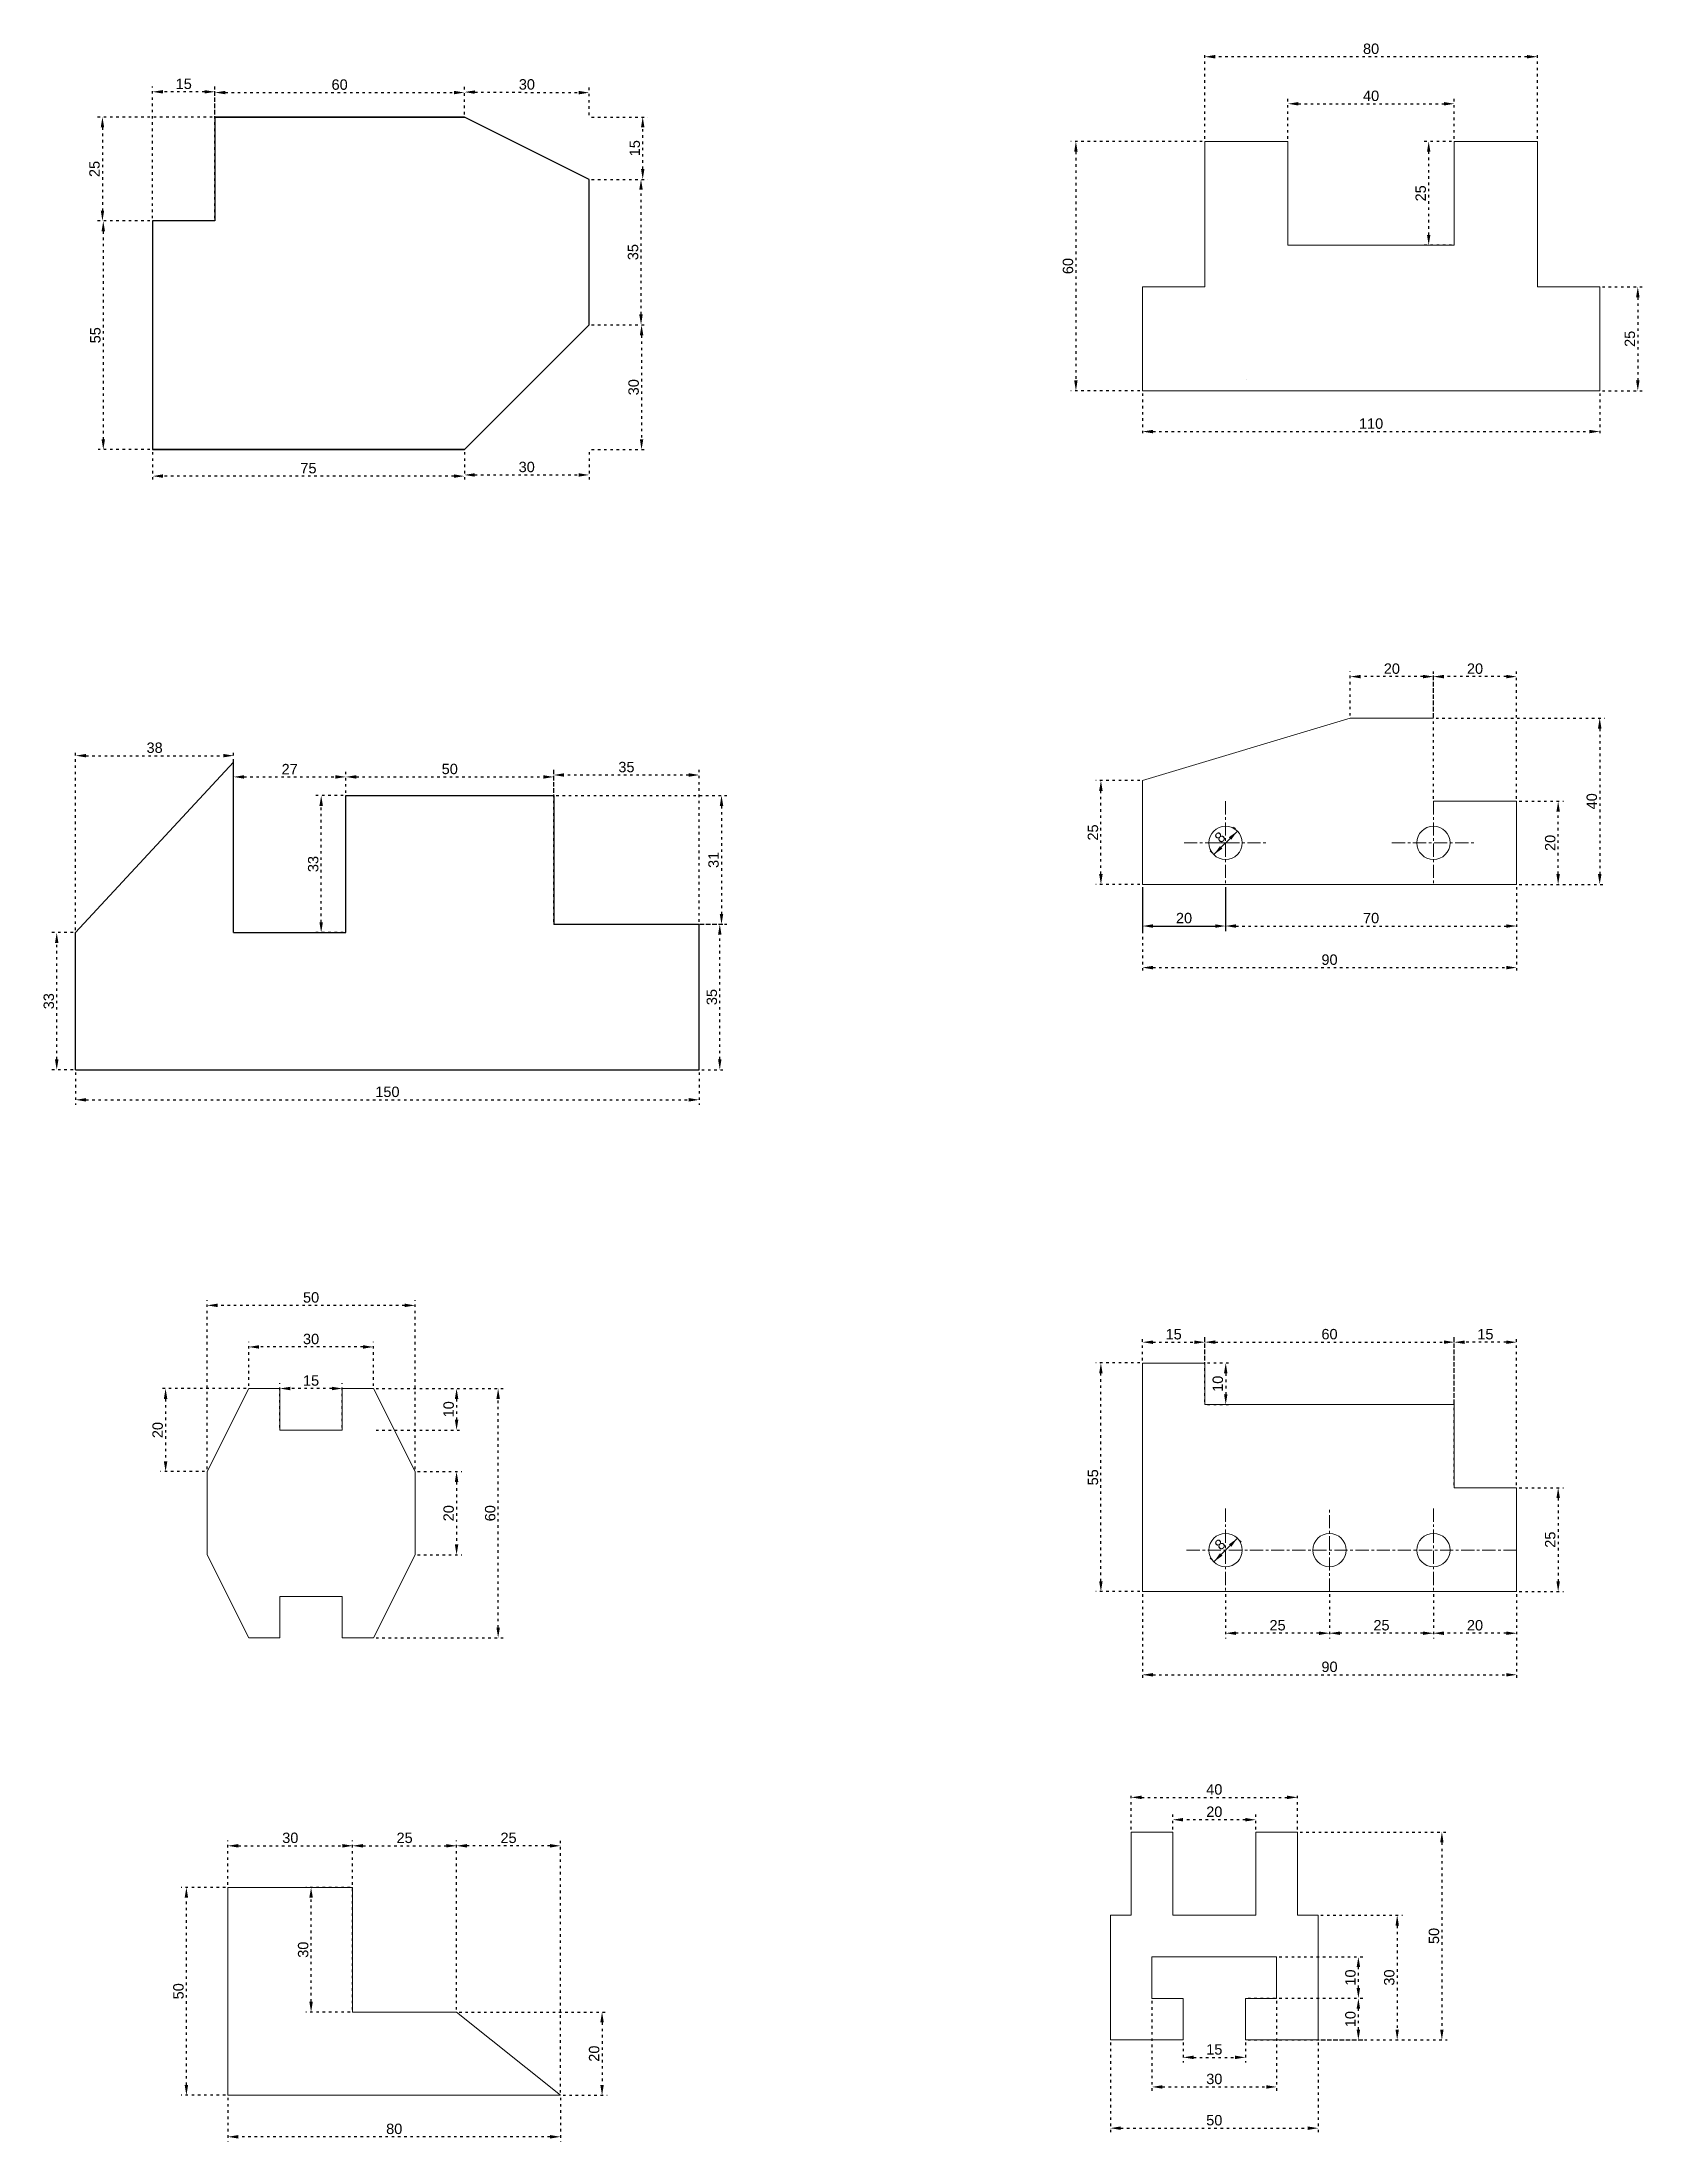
# Model space of a CAD drawing. Header units: millimetres. Extents: x 1655 to 2052, y 242 to 1814.
# Drawn here: x 1655 to 2040, y 1309 to 1814 of the extents above; entities that cross this region are included whole.
import ezdxf

# ---------------------------------------------------------------- set-up
doc = ezdxf.new("R2010")
doc.units = ezdxf.units.MM
doc.header["$LTSCALE"] = 0.0005
doc.linetypes.add('ACAD_ISO03W100', pattern=[30, 12, -18])
doc.linetypes.add('CENTERX2', pattern=[101.6, 63.5, -12.7, 12.7, -12.7])
doc.styles.get("Standard").update_dxf_attribs({"font": 'arial.ttf'})
doc.dimstyles.new('ISO-25', dxfattribs={"dimtxt": 2.5, "dimasz": 2.5, "dimexe": 1.25, "dimexo": 0.625, "dimtad": 1, "dimtxsty": 'Standard', "dimcen": 2.5, "dimadec": 0, "dimazin": 0, "dimtfac": 1, "dimtmove": 0, "dimatfit": 3, "dimfxl": 1, "dimarcsym": 0})

msp = doc.modelspace()

# ---------------------------------------------------------------- blocks, each defined once
blk = doc.blocks.new('*D1')
at = {"layer": 'Defpoints', "color": 0, "linetype": 'ACAD_ISO03W100', "lineweight": -2, "ltscale": 100, "transparency": 16777216}
for p, q in [((1728.36, 1633.28), (1728.36, 1638.37)), ((1730.86, 1637.12), (1775.86, 1637.12)), ((1778.36, 1633.28), (1778.36, 1638.37))]:
    blk.add_line(p, q, dxfattribs=at)
at = {"layer": 'Defpoints', "color": 0, "linetype": 'ACAD_ISO03W100', "lineweight": 20, "ltscale": 100, "transparency": 16777216}
for p in [(1778.36, 1637.12), (1728.36, 1632.66), (1778.36, 1632.66)]:
    blk.add_point(p, dxfattribs=at)
for points in [[(1730.86, 1637.53), (1730.86, 1636.7), (1728.36, 1637.12)], [(1775.86, 1637.53), (1775.86, 1636.7), (1778.36, 1637.12)]]:
    blk.add_solid(points, dxfattribs=at)
at = {"layer": 'Defpoints', "color": 0, "linetype": 'ACAD_ISO03W100', "lineweight": 20, "ltscale": 100, "transparency": 16777216, "insert": (1753.36, 1639.02), "char_height": 2.5, "attachment_point": 5}
blk.add_mtext('50', dxfattribs=at)
blk = doc.blocks.new('*D2')
at = {"layer": 'Defpoints', "color": 0, "linetype": 'ACAD_ISO03W100', "lineweight": -2, "ltscale": 100, "transparency": 16777216}
for p, q in [((1778.36, 1602.28), (1778.36, 1638.83)), ((1810.86, 1637.58), (1780.86, 1637.58)), ((1813.36, 1602.28), (1813.36, 1638.83))]:
    blk.add_line(p, q, dxfattribs=at)
at = {"layer": 'Defpoints', "color": 0, "linetype": 'ACAD_ISO03W100', "lineweight": 20, "ltscale": 100, "transparency": 16777216}
for p in [(1778.36, 1637.58), (1778.36, 1601.66), (1813.36, 1601.66)]:
    blk.add_point(p, dxfattribs=at)
for points in [[(1780.86, 1638), (1780.86, 1637.16), (1778.36, 1637.58)], [(1810.86, 1638), (1810.86, 1637.16), (1813.36, 1637.58)]]:
    blk.add_solid(points, dxfattribs=at)
at = {"layer": 'Defpoints', "color": 0, "linetype": 'ACAD_ISO03W100', "lineweight": 20, "ltscale": 100, "transparency": 16777216, "insert": (1795.86, 1639.48), "char_height": 2.5, "attachment_point": 5}
blk.add_mtext('35', dxfattribs=at)
blk = doc.blocks.new('*D3')
at = {"layer": 'Defpoints', "color": 0, "linetype": 'ACAD_ISO03W100', "lineweight": -2, "ltscale": 100, "transparency": 16777216}
for p, q in [((1701.36, 1600.28), (1701.36, 1638.37)), ((1703.86, 1637.12), (1725.86, 1637.12)), ((1728.36, 1600.28), (1728.36, 1638.37))]:
    blk.add_line(p, q, dxfattribs=at)
at = {"layer": 'Defpoints', "color": 0, "linetype": 'ACAD_ISO03W100', "lineweight": 20, "ltscale": 100, "transparency": 16777216}
for p in [(1728.36, 1637.12), (1701.36, 1599.66), (1728.36, 1599.66)]:
    blk.add_point(p, dxfattribs=at)
for points in [[(1703.86, 1637.53), (1703.86, 1636.7), (1701.36, 1637.12)], [(1725.86, 1637.53), (1725.86, 1636.7), (1728.36, 1637.12)]]:
    blk.add_solid(points, dxfattribs=at)
at = {"layer": 'Defpoints', "color": 0, "linetype": 'ACAD_ISO03W100', "lineweight": 20, "ltscale": 100, "transparency": 16777216, "insert": (1714.86, 1639), "char_height": 2.5, "attachment_point": 5}
blk.add_mtext('27', dxfattribs=at)
blk = doc.blocks.new('*D4')
at = {"layer": 'Defpoints', "color": 0, "linetype": 'ACAD_ISO03W100', "lineweight": -2, "ltscale": 100, "transparency": 16777216}
for p, q in [((1813.99, 1601.66), (1819.57, 1601.66)), ((1818.32, 1569.16), (1818.32, 1599.16)), ((1813.99, 1566.66), (1819.57, 1566.66))]:
    blk.add_line(p, q, dxfattribs=at)
at = {"layer": 'Defpoints', "color": 0, "linetype": 'ACAD_ISO03W100', "lineweight": 20, "ltscale": 100, "transparency": 16777216}
for p in [(1813.36, 1601.66), (1818.32, 1601.66), (1813.36, 1566.66)]:
    blk.add_point(p, dxfattribs=at)
for points in [[(1817.9, 1599.16), (1818.73, 1599.16), (1818.32, 1601.66)], [(1817.9, 1569.16), (1818.73, 1569.16), (1818.32, 1566.66)]]:
    blk.add_solid(points, dxfattribs=at)
at = {"layer": 'Defpoints', "color": 0, "linetype": 'ACAD_ISO03W100', "lineweight": 20, "ltscale": 100, "transparency": 16777216, "insert": (1816.42, 1584.16), "char_height": 2.5, "attachment_point": 5, "rotation": 90}
blk.add_mtext('35', dxfattribs=at)
blk = doc.blocks.new('*D5')
at = {"layer": 'Defpoints', "color": 0, "linetype": 'ACAD_ISO03W100', "lineweight": -2, "ltscale": 100, "transparency": 16777216}
for p, q in [((1778.99, 1632.66), (1819.98, 1632.66)), ((1818.73, 1630.16), (1818.73, 1604.16)), ((1778.99, 1601.66), (1819.98, 1601.66))]:
    blk.add_line(p, q, dxfattribs=at)
at = {"layer": 'Defpoints', "color": 0, "linetype": 'ACAD_ISO03W100', "lineweight": 20, "ltscale": 100, "transparency": 16777216}
for p in [(1778.36, 1632.66), (1778.36, 1601.66), (1818.73, 1601.66)]:
    blk.add_point(p, dxfattribs=at)
for points in [[(1818.32, 1630.16), (1819.15, 1630.16), (1818.73, 1632.66)], [(1818.32, 1604.16), (1819.15, 1604.16), (1818.73, 1601.66)]]:
    blk.add_solid(points, dxfattribs=at)
at = {"layer": 'Defpoints', "color": 0, "linetype": 'ACAD_ISO03W100', "lineweight": 20, "ltscale": 100, "transparency": 16777216, "insert": (1816.83, 1617.16), "char_height": 2.5, "attachment_point": 5, "rotation": 90}
blk.add_mtext('31', dxfattribs=at)
blk = doc.blocks.new('*D6')
at = {"layer": 'Defpoints', "color": 0, "linetype": 'ACAD_ISO03W100', "lineweight": -2, "ltscale": 100, "transparency": 16777216}
for p, q in [((1663.36, 1566.03), (1663.36, 1558.2)), ((1813.36, 1566.03), (1813.36, 1558.2)), ((1665.86, 1559.45), (1810.86, 1559.45))]:
    blk.add_line(p, q, dxfattribs=at)
at = {"layer": 'Defpoints', "color": 0, "linetype": 'ACAD_ISO03W100', "lineweight": 20, "ltscale": 100, "transparency": 16777216}
for p in [(1663.36, 1566.66), (1813.36, 1566.66), (1813.36, 1559.45)]:
    blk.add_point(p, dxfattribs=at)
for points in [[(1665.86, 1559.86), (1665.86, 1559.03), (1663.36, 1559.45)], [(1810.86, 1559.86), (1810.86, 1559.03), (1813.36, 1559.45)]]:
    blk.add_solid(points, dxfattribs=at)
at = {"layer": 'Defpoints', "color": 0, "linetype": 'ACAD_ISO03W100', "lineweight": 20, "ltscale": 100, "transparency": 16777216, "insert": (1738.36, 1561.35), "char_height": 2.5, "attachment_point": 5}
blk.add_mtext('150', dxfattribs=at)
blk = doc.blocks.new('*D7')
at = {"layer": 'Defpoints', "color": 0, "linetype": 'ACAD_ISO03W100', "lineweight": -2, "ltscale": 100, "transparency": 16777216}
for p, q in [((1662.74, 1599.66), (1657.56, 1599.66)), ((1658.81, 1569.16), (1658.81, 1597.16)), ((1662.74, 1566.66), (1657.56, 1566.66))]:
    blk.add_line(p, q, dxfattribs=at)
at = {"layer": 'Defpoints', "color": 0, "linetype": 'ACAD_ISO03W100', "lineweight": 20, "ltscale": 100, "transparency": 16777216}
for p in [(1658.81, 1599.66), (1663.36, 1599.66), (1663.36, 1566.66)]:
    blk.add_point(p, dxfattribs=at)
for points in [[(1658.39, 1597.16), (1659.23, 1597.16), (1658.81, 1599.66)], [(1658.39, 1569.16), (1659.23, 1569.16), (1658.81, 1566.66)]]:
    blk.add_solid(points, dxfattribs=at)
at = {"layer": 'Defpoints', "color": 0, "linetype": 'ACAD_ISO03W100', "lineweight": 20, "ltscale": 100, "transparency": 16777216, "insert": (1656.91, 1583.16), "char_height": 2.5, "attachment_point": 5, "rotation": 90}
blk.add_mtext('33', dxfattribs=at)
blk = doc.blocks.new('*D8')
at = {"layer": 'Defpoints', "color": 0, "linetype": 'ACAD_ISO03W100', "lineweight": -2, "ltscale": 100, "transparency": 16777216}
for p, q in [((1663.36, 1600.28), (1663.36, 1643.48)), ((1665.86, 1642.23), (1698.86, 1642.23)), ((1701.36, 1600.28), (1701.36, 1643.48))]:
    blk.add_line(p, q, dxfattribs=at)
at = {"layer": 'Defpoints', "color": 0, "linetype": 'ACAD_ISO03W100', "lineweight": 20, "ltscale": 100, "transparency": 16777216}
for p in [(1701.36, 1642.23), (1663.36, 1599.66), (1701.36, 1599.66)]:
    blk.add_point(p, dxfattribs=at)
for points in [[(1665.86, 1642.65), (1665.86, 1641.82), (1663.36, 1642.23)], [(1698.86, 1642.65), (1698.86, 1641.82), (1701.36, 1642.23)]]:
    blk.add_solid(points, dxfattribs=at)
at = {"layer": 'Defpoints', "color": 0, "linetype": 'ACAD_ISO03W100', "lineweight": 20, "ltscale": 100, "transparency": 16777216, "insert": (1682.36, 1644.13), "char_height": 2.5, "attachment_point": 5}
blk.add_mtext('38', dxfattribs=at)
blk = doc.blocks.new('*D9')
at = {"layer": 'Defpoints', "color": 0, "linetype": 'ACAD_ISO03W100', "lineweight": -2, "ltscale": 100, "transparency": 16777216}
for p, q in [((1727.74, 1632.66), (1721.18, 1632.66)), ((1722.43, 1602.16), (1722.43, 1630.16)), ((1727.74, 1599.66), (1721.18, 1599.66))]:
    blk.add_line(p, q, dxfattribs=at)
at = {"layer": 'Defpoints', "color": 0, "linetype": 'ACAD_ISO03W100', "lineweight": 20, "ltscale": 100, "transparency": 16777216}
for p in [(1722.43, 1632.66), (1728.36, 1632.66), (1728.36, 1599.66)]:
    blk.add_point(p, dxfattribs=at)
for points in [[(1722.01, 1630.16), (1722.84, 1630.16), (1722.43, 1632.66)], [(1722.01, 1602.16), (1722.84, 1602.16), (1722.43, 1599.66)]]:
    blk.add_solid(points, dxfattribs=at)
at = {"layer": 'Defpoints', "color": 0, "linetype": 'ACAD_ISO03W100', "lineweight": 20, "ltscale": 100, "transparency": 16777216, "insert": (1720.52, 1616.16), "char_height": 2.5, "attachment_point": 5, "rotation": 90}
blk.add_mtext('33', dxfattribs=at)
blk = doc.blocks.new('*D10')
at = {"layer": 'Defpoints', "color": 0, "linetype": 'ACAD_ISO03W100', "lineweight": -2, "ltscale": 100, "transparency": 16777216}
for p, q in [((1681.24, 1770.86), (1668.76, 1770.86)), ((1670.01, 1768.36), (1670.01, 1718.36)), ((1681.24, 1715.86), (1668.76, 1715.86))]:
    blk.add_line(p, q, dxfattribs=at)
at = {"layer": 'Defpoints', "color": 0, "linetype": 'ACAD_ISO03W100', "lineweight": 20, "ltscale": 100, "transparency": 16777216}
for p in [(1681.87, 1770.86), (1670.01, 1715.86), (1681.87, 1715.86)]:
    blk.add_point(p, dxfattribs=at)
for points in [[(1669.59, 1768.36), (1670.43, 1768.36), (1670.01, 1770.86)], [(1669.59, 1718.36), (1670.43, 1718.36), (1670.01, 1715.86)]]:
    blk.add_solid(points, dxfattribs=at)
at = {"layer": 'Defpoints', "color": 0, "linetype": 'ACAD_ISO03W100', "lineweight": 20, "ltscale": 100, "transparency": 16777216, "insert": (1668.11, 1743.36), "char_height": 2.5, "attachment_point": 5, "rotation": 90}
blk.add_mtext('55', dxfattribs=at)
blk = doc.blocks.new('*D11')
at = {"layer": 'Defpoints', "color": 0, "linetype": 'ACAD_ISO03W100', "lineweight": -2, "ltscale": 100, "transparency": 16777216}
for p, q in [((1681.87, 1771.49), (1681.87, 1803.17)), ((1694.37, 1801.92), (1684.37, 1801.92)), ((1696.87, 1771.49), (1696.87, 1803.17))]:
    blk.add_line(p, q, dxfattribs=at)
at = {"layer": 'Defpoints', "color": 0, "linetype": 'ACAD_ISO03W100', "lineweight": 20, "ltscale": 100, "transparency": 16777216}
for p in [(1681.87, 1801.92), (1681.87, 1770.86), (1696.87, 1770.86)]:
    blk.add_point(p, dxfattribs=at)
for points in [[(1684.37, 1802.34), (1684.37, 1801.51), (1681.87, 1801.92)], [(1694.37, 1802.34), (1694.37, 1801.51), (1696.87, 1801.92)]]:
    blk.add_solid(points, dxfattribs=at)
at = {"layer": 'Defpoints', "color": 0, "linetype": 'ACAD_ISO03W100', "lineweight": 20, "ltscale": 100, "transparency": 16777216, "insert": (1689.37, 1803.82), "char_height": 2.5, "attachment_point": 5}
blk.add_mtext('15', dxfattribs=at)
blk = doc.blocks.new('*D12')
at = {"layer": 'Defpoints', "color": 0, "linetype": 'ACAD_ISO03W100', "lineweight": -2, "ltscale": 100, "transparency": 16777216}
for p, q in [((1696.87, 1796.49), (1696.87, 1802.99)), ((1699.37, 1801.74), (1754.37, 1801.74)), ((1756.87, 1796.49), (1756.87, 1802.99))]:
    blk.add_line(p, q, dxfattribs=at)
at = {"layer": 'Defpoints', "color": 0, "linetype": 'ACAD_ISO03W100', "lineweight": 20, "ltscale": 100, "transparency": 16777216}
for p in [(1756.87, 1801.74), (1696.87, 1795.86), (1756.87, 1795.86)]:
    blk.add_point(p, dxfattribs=at)
for points in [[(1699.37, 1802.16), (1699.37, 1801.33), (1696.87, 1801.74)], [(1754.37, 1802.16), (1754.37, 1801.33), (1756.87, 1801.74)]]:
    blk.add_solid(points, dxfattribs=at)
at = {"layer": 'Defpoints', "color": 0, "linetype": 'ACAD_ISO03W100', "lineweight": 20, "ltscale": 100, "transparency": 16777216, "insert": (1726.87, 1803.64), "char_height": 2.5, "attachment_point": 5}
blk.add_mtext('60', dxfattribs=at)
blk = doc.blocks.new('*D13')
at = {"layer": 'Defpoints', "color": 0, "linetype": 'ACAD_ISO03W100', "lineweight": -2, "ltscale": 100, "transparency": 16777216}
for p, q in [((1787.49, 1780.86), (1800.62, 1780.86)), ((1799.37, 1748.36), (1799.37, 1778.36)), ((1787.49, 1745.86), (1800.62, 1745.86))]:
    blk.add_line(p, q, dxfattribs=at)
at = {"layer": 'Defpoints', "color": 0, "linetype": 'ACAD_ISO03W100', "lineweight": 20, "ltscale": 100, "transparency": 16777216}
for p in [(1786.87, 1780.86), (1799.37, 1780.86), (1786.87, 1745.86)]:
    blk.add_point(p, dxfattribs=at)
for points in [[(1798.95, 1778.36), (1799.78, 1778.36), (1799.37, 1780.86)], [(1798.95, 1748.36), (1799.78, 1748.36), (1799.37, 1745.86)]]:
    blk.add_solid(points, dxfattribs=at)
at = {"layer": 'Defpoints', "color": 0, "linetype": 'ACAD_ISO03W100', "lineweight": 20, "ltscale": 100, "transparency": 16777216, "insert": (1797.46, 1763.36), "char_height": 2.5, "attachment_point": 5, "rotation": 90}
blk.add_mtext('35', dxfattribs=at)
blk = doc.blocks.new('*D14')
at = {"layer": 'Defpoints', "color": 0, "linetype": 'ACAD_ISO03W100', "lineweight": -2, "ltscale": 100, "transparency": 16777216}
for p, q in [((1787.49, 1795.86), (1801.03, 1795.86)), ((1799.78, 1783.36), (1799.78, 1793.36)), ((1787.49, 1780.86), (1801.03, 1780.86))]:
    blk.add_line(p, q, dxfattribs=at)
at = {"layer": 'Defpoints', "color": 0, "linetype": 'ACAD_ISO03W100', "lineweight": 20, "ltscale": 100, "transparency": 16777216}
for p in [(1786.87, 1795.86), (1799.78, 1795.86), (1786.87, 1780.86)]:
    blk.add_point(p, dxfattribs=at)
for points in [[(1799.37, 1793.36), (1800.2, 1793.36), (1799.78, 1795.86)], [(1799.37, 1783.36), (1800.2, 1783.36), (1799.78, 1780.86)]]:
    blk.add_solid(points, dxfattribs=at)
at = {"layer": 'Defpoints', "color": 0, "linetype": 'ACAD_ISO03W100', "lineweight": 20, "ltscale": 100, "transparency": 16777216, "insert": (1797.88, 1788.36), "char_height": 2.5, "attachment_point": 5, "rotation": 90}
blk.add_mtext('15', dxfattribs=at)
blk = doc.blocks.new('*D15')
at = {"layer": 'Defpoints', "color": 0, "linetype": 'ACAD_ISO03W100', "lineweight": -2, "ltscale": 100, "transparency": 16777216}
for p, q in [((1756.87, 1796.49), (1756.9, 1803.11)), ((1759.4, 1801.85), (1784.4, 1801.73)), ((1786.87, 1796.34), (1786.9, 1802.97))]:
    blk.add_line(p, q, dxfattribs=at)
at = {"layer": 'Defpoints', "color": 0, "linetype": 'ACAD_ISO03W100', "lineweight": 20, "ltscale": 100, "transparency": 16777216}
for p in [(1786.9, 1801.72), (1756.87, 1795.86), (1786.87, 1795.72)]:
    blk.add_point(p, dxfattribs=at)
for points in [[(1759.4, 1802.26), (1759.39, 1801.43), (1756.9, 1801.86)], [(1784.4, 1802.14), (1784.39, 1801.31), (1786.9, 1801.72)]]:
    blk.add_solid(points, dxfattribs=at)
at = {"layer": 'Defpoints', "color": 0, "linetype": 'ACAD_ISO03W100', "lineweight": 20, "ltscale": 100, "transparency": 16777216, "insert": (1771.91, 1803.69), "char_height": 2.5, "attachment_point": 5, "rotation": 359.7257}
blk.add_mtext('30', dxfattribs=at)
blk = doc.blocks.new('*D16')
at = {"layer": 'Defpoints', "color": 0, "linetype": 'ACAD_ISO03W100', "lineweight": -2, "ltscale": 100, "transparency": 16777216}
for p, q in [((1787.49, 1745.86), (1800.75, 1745.86)), ((1799.5, 1743.36), (1799.5, 1718.36)), ((1787.49, 1715.86), (1800.75, 1715.86))]:
    blk.add_line(p, q, dxfattribs=at)
at = {"layer": 'Defpoints', "color": 0, "linetype": 'ACAD_ISO03W100', "lineweight": 20, "ltscale": 100, "transparency": 16777216}
for p in [(1786.87, 1745.86), (1786.87, 1715.86), (1799.5, 1715.86)]:
    blk.add_point(p, dxfattribs=at)
for points in [[(1799.09, 1743.36), (1799.92, 1743.36), (1799.5, 1745.86)], [(1799.09, 1718.36), (1799.92, 1718.36), (1799.5, 1715.86)]]:
    blk.add_solid(points, dxfattribs=at)
at = {"layer": 'Defpoints', "color": 0, "linetype": 'ACAD_ISO03W100', "lineweight": 20, "ltscale": 100, "transparency": 16777216, "insert": (1797.6, 1730.86), "char_height": 2.5, "attachment_point": 5, "rotation": 90}
blk.add_mtext('30', dxfattribs=at)
blk = doc.blocks.new('*D17')
at = {"layer": 'Defpoints', "color": 0, "linetype": 'ACAD_ISO03W100', "lineweight": -2, "ltscale": 100, "transparency": 16777216}
for p, q in [((1756.87, 1715.24), (1756.87, 1708.51)), ((1786.87, 1715.24), (1786.87, 1708.51)), ((1759.37, 1709.76), (1784.37, 1709.76))]:
    blk.add_line(p, q, dxfattribs=at)
at = {"layer": 'Defpoints', "color": 0, "linetype": 'ACAD_ISO03W100', "lineweight": 20, "ltscale": 100, "transparency": 16777216}
for p in [(1756.87, 1715.86), (1786.87, 1715.86), (1786.87, 1709.76)]:
    blk.add_point(p, dxfattribs=at)
for points in [[(1759.37, 1710.18), (1759.37, 1709.34), (1756.87, 1709.76)], [(1784.37, 1710.18), (1784.37, 1709.34), (1786.87, 1709.76)]]:
    blk.add_solid(points, dxfattribs=at)
at = {"layer": 'Defpoints', "color": 0, "linetype": 'ACAD_ISO03W100', "lineweight": 20, "ltscale": 100, "transparency": 16777216, "insert": (1771.87, 1711.66), "char_height": 2.5, "attachment_point": 5}
blk.add_mtext('30', dxfattribs=at)
blk = doc.blocks.new('*D18')
at = {"layer": 'Defpoints', "color": 0, "linetype": 'ACAD_ISO03W100', "lineweight": -2, "ltscale": 100, "transparency": 16777216}
for p, q in [((1681.87, 1715.24), (1681.87, 1708.23)), ((1756.87, 1715.24), (1756.87, 1708.23)), ((1754.37, 1709.48), (1684.37, 1709.48))]:
    blk.add_line(p, q, dxfattribs=at)
at = {"layer": 'Defpoints', "color": 0, "linetype": 'ACAD_ISO03W100', "lineweight": 20, "ltscale": 100, "transparency": 16777216}
for p in [(1681.87, 1715.86), (1756.87, 1715.86), (1681.87, 1709.48)]:
    blk.add_point(p, dxfattribs=at)
for points in [[(1684.37, 1709.9), (1684.37, 1709.06), (1681.87, 1709.48)], [(1754.37, 1709.9), (1754.37, 1709.06), (1756.87, 1709.48)]]:
    blk.add_solid(points, dxfattribs=at)
at = {"layer": 'Defpoints', "color": 0, "linetype": 'ACAD_ISO03W100', "lineweight": 20, "ltscale": 100, "transparency": 16777216, "insert": (1719.37, 1711.38), "char_height": 2.5, "attachment_point": 5}
blk.add_mtext('75', dxfattribs=at)
blk = doc.blocks.new('*D19')
at = {"layer": 'Defpoints', "color": 0, "linetype": 'ACAD_ISO03W100', "lineweight": -2, "ltscale": 100, "transparency": 16777216}
for p, q in [((1696.24, 1795.86), (1668.56, 1795.86)), ((1669.81, 1793.36), (1669.81, 1773.36)), ((1696.24, 1770.86), (1668.56, 1770.86))]:
    blk.add_line(p, q, dxfattribs=at)
at = {"layer": 'Defpoints', "color": 0, "linetype": 'ACAD_ISO03W100', "lineweight": 20, "ltscale": 100, "transparency": 16777216}
for p in [(1696.87, 1795.86), (1669.81, 1770.86), (1696.87, 1770.86)]:
    blk.add_point(p, dxfattribs=at)
for points in [[(1669.4, 1793.36), (1670.23, 1793.36), (1669.81, 1795.86)], [(1669.4, 1773.36), (1670.23, 1773.36), (1669.81, 1770.86)]]:
    blk.add_solid(points, dxfattribs=at)
at = {"layer": 'Defpoints', "color": 0, "linetype": 'ACAD_ISO03W100', "lineweight": 20, "ltscale": 100, "transparency": 16777216, "insert": (1667.91, 1783.36), "char_height": 2.5, "attachment_point": 5, "rotation": 90}
blk.add_mtext('25', dxfattribs=at)
blk = doc.blocks.new('*D20')
at = {"layer": 'Defpoints', "color": 0, "linetype": 'ACAD_ISO03W100', "lineweight": -2, "ltscale": 100, "transparency": 16777216}
for p, q in [((1935, 1790.62), (1935, 1811.61)), ((2012.5, 1810.36), (1937.5, 1810.36)), ((2015, 1790.62), (2015, 1811.61))]:
    blk.add_line(p, q, dxfattribs=at)
at = {"layer": 'Defpoints', "color": 0, "linetype": 'ACAD_ISO03W100', "lineweight": 20, "ltscale": 100, "transparency": 16777216}
for p in [(1935, 1810.36), (1935, 1790), (2015, 1790)]:
    blk.add_point(p, dxfattribs=at)
for points in [[(1937.5, 1810.78), (1937.5, 1809.94), (1935, 1810.36)], [(2012.5, 1810.78), (2012.5, 1809.94), (2015, 1810.36)]]:
    blk.add_solid(points, dxfattribs=at)
at = {"layer": 'Defpoints', "color": 0, "linetype": 'ACAD_ISO03W100', "lineweight": 20, "ltscale": 100, "transparency": 16777216, "insert": (1975, 1812.26), "char_height": 2.5, "attachment_point": 5}
blk.add_mtext('80', dxfattribs=at)
blk = doc.blocks.new('*D21')
at = {"layer": 'Defpoints', "color": 0, "linetype": 'ACAD_ISO03W100', "lineweight": -2, "ltscale": 100, "transparency": 16777216}
for p, q in [((1955, 1790.62), (1955, 1800.29)), ((1957.5, 1799.04), (1992.5, 1799.04)), ((1995, 1790.62), (1995, 1800.29))]:
    blk.add_line(p, q, dxfattribs=at)
at = {"layer": 'Defpoints', "color": 0, "linetype": 'ACAD_ISO03W100', "lineweight": 20, "ltscale": 100, "transparency": 16777216}
for p in [(1995, 1799.04), (1955, 1790), (1995, 1790)]:
    blk.add_point(p, dxfattribs=at)
for points in [[(1957.5, 1799.46), (1957.5, 1798.63), (1955, 1799.04)], [(1992.5, 1799.46), (1992.5, 1798.63), (1995, 1799.04)]]:
    blk.add_solid(points, dxfattribs=at)
at = {"layer": 'Defpoints', "color": 0, "linetype": 'ACAD_ISO03W100', "lineweight": 20, "ltscale": 100, "transparency": 16777216, "insert": (1975, 1800.94), "char_height": 2.5, "attachment_point": 5}
blk.add_mtext('40', dxfattribs=at)
blk = doc.blocks.new('*D22')
at = {"layer": 'Defpoints', "color": 0, "linetype": 'ACAD_ISO03W100', "lineweight": -2, "ltscale": 100, "transparency": 16777216}
for p, q in [((1994.38, 1790), (1987.61, 1790)), ((1988.86, 1767.5), (1988.86, 1787.5)), ((1994.38, 1765), (1987.61, 1765))]:
    blk.add_line(p, q, dxfattribs=at)
at = {"layer": 'Defpoints', "color": 0, "linetype": 'ACAD_ISO03W100', "lineweight": 20, "ltscale": 100, "transparency": 16777216}
for p in [(1988.86, 1790), (1995, 1790), (1995, 1765)]:
    blk.add_point(p, dxfattribs=at)
for points in [[(1988.44, 1787.5), (1989.27, 1787.5), (1988.86, 1790)], [(1988.44, 1767.5), (1989.27, 1767.5), (1988.86, 1765)]]:
    blk.add_solid(points, dxfattribs=at)
at = {"layer": 'Defpoints', "color": 0, "linetype": 'ACAD_ISO03W100', "lineweight": 20, "ltscale": 100, "transparency": 16777216, "insert": (1986.95, 1777.5), "char_height": 2.5, "attachment_point": 5, "rotation": 90}
blk.add_mtext('25', dxfattribs=at)
blk = doc.blocks.new('*D23')
at = {"layer": 'Defpoints', "color": 0, "linetype": 'ACAD_ISO03W100', "lineweight": -2, "ltscale": 100, "transparency": 16777216}
for p, q in [((2030.63, 1755), (2040.41, 1755)), ((2039.16, 1752.5), (2039.16, 1732.5)), ((2030.63, 1730), (2040.41, 1730))]:
    blk.add_line(p, q, dxfattribs=at)
at = {"layer": 'Defpoints', "color": 0, "linetype": 'ACAD_ISO03W100', "lineweight": 20, "ltscale": 100, "transparency": 16777216}
for p in [(2030, 1755), (2030, 1730), (2039.16, 1730)]:
    blk.add_point(p, dxfattribs=at)
for points in [[(2038.75, 1752.5), (2039.58, 1752.5), (2039.16, 1755)], [(2038.75, 1732.5), (2039.58, 1732.5), (2039.16, 1730)]]:
    blk.add_solid(points, dxfattribs=at)
at = {"layer": 'Defpoints', "color": 0, "linetype": 'ACAD_ISO03W100', "lineweight": 20, "ltscale": 100, "transparency": 16777216, "insert": (2037.26, 1742.5), "char_height": 2.5, "attachment_point": 5, "rotation": 90}
blk.add_mtext('25', dxfattribs=at)
blk = doc.blocks.new('*D24')
at = {"layer": 'Defpoints', "color": 0, "linetype": 'ACAD_ISO03W100', "lineweight": -2, "ltscale": 100, "transparency": 16777216}
for p, q in [((1934.38, 1790), (1902.74, 1790)), ((1903.99, 1787.5), (1903.99, 1732.5)), ((1919.38, 1730), (1902.74, 1730))]:
    blk.add_line(p, q, dxfattribs=at)
at = {"layer": 'Defpoints', "color": 0, "linetype": 'ACAD_ISO03W100', "lineweight": 20, "ltscale": 100, "transparency": 16777216}
for p in [(1935, 1790), (1903.99, 1730), (1920, 1730)]:
    blk.add_point(p, dxfattribs=at)
for points in [[(1903.57, 1787.5), (1904.4, 1787.5), (1903.99, 1790)], [(1903.57, 1732.5), (1904.4, 1732.5), (1903.99, 1730)]]:
    blk.add_solid(points, dxfattribs=at)
at = {"layer": 'Defpoints', "color": 0, "linetype": 'ACAD_ISO03W100', "lineweight": 20, "ltscale": 100, "transparency": 16777216, "insert": (1902.09, 1760), "char_height": 2.5, "attachment_point": 5, "rotation": 90}
blk.add_mtext('60', dxfattribs=at)
blk = doc.blocks.new('*D25')
at = {"layer": 'Defpoints', "color": 0, "linetype": 'ACAD_ISO03W100', "lineweight": -2, "ltscale": 100, "transparency": 16777216}
for p, q in [((1920, 1729.38), (1920, 1718.94)), ((2030, 1729.38), (2030, 1718.94)), ((1922.5, 1720.19), (2027.5, 1720.19))]:
    blk.add_line(p, q, dxfattribs=at)
at = {"layer": 'Defpoints', "color": 0, "linetype": 'ACAD_ISO03W100', "lineweight": 20, "ltscale": 100, "transparency": 16777216}
for p in [(1920, 1730), (2030, 1730), (2030, 1720.19)]:
    blk.add_point(p, dxfattribs=at)
for points in [[(1922.5, 1720.61), (1922.5, 1719.78), (1920, 1720.19)], [(2027.5, 1720.61), (2027.5, 1719.78), (2030, 1720.19)]]:
    blk.add_solid(points, dxfattribs=at)
at = {"layer": 'Defpoints', "color": 0, "linetype": 'ACAD_ISO03W100', "lineweight": 20, "ltscale": 100, "transparency": 16777216, "insert": (1975, 1722.1), "char_height": 2.5, "attachment_point": 5}
blk.add_mtext('110', dxfattribs=at)
blk = doc.blocks.new('*D26')
at = {"layer": 'Defpoints', "color": 0, "linetype": 'ACAD_ISO03W100', "lineweight": -2, "ltscale": 100, "transparency": 16777216}
for p, q in [((1920, 1610.63), (1920, 1590)), ((2010, 1610.63), (2010, 1590)), ((1922.5, 1591.25), (2007.5, 1591.25))]:
    blk.add_line(p, q, dxfattribs=at)
at = {"layer": 'Defpoints', "color": 0, "linetype": 'ACAD_ISO03W100', "lineweight": 20, "ltscale": 100, "transparency": 16777216}
for p in [(1920, 1611.25), (2010, 1611.25), (2010, 1591.25)]:
    blk.add_point(p, dxfattribs=at)
for points in [[(1922.5, 1591.67), (1922.5, 1590.83), (1920, 1591.25)], [(2007.5, 1591.67), (2007.5, 1590.83), (2010, 1591.25)]]:
    blk.add_solid(points, dxfattribs=at)
at = {"layer": 'Defpoints', "color": 0, "linetype": 'ACAD_ISO03W100', "lineweight": 20, "ltscale": 100, "transparency": 16777216, "insert": (1965, 1593.15), "char_height": 2.5, "attachment_point": 5}
blk.add_mtext('90', dxfattribs=at)
blk = doc.blocks.new('*D27')
at = {"layer": 'Defpoints', "color": 0, "lineweight": -2, "ltscale": 100, "transparency": 16777216}
for p, q in [((1920, 1610.63), (1920, 1600)), ((1940, 1610.63), (1940, 1600)), ((1922.5, 1601.25), (1937.5, 1601.25))]:
    blk.add_line(p, q, dxfattribs=at)
at = {"layer": 'Defpoints', "color": 0, "lineweight": 20, "ltscale": 100, "transparency": 16777216}
for p in [(1920, 1611.25), (1940, 1611.25), (1940, 1601.25)]:
    blk.add_point(p, dxfattribs=at)
for points in [[(1922.5, 1601.67), (1922.5, 1600.83), (1920, 1601.25)], [(1937.5, 1601.67), (1937.5, 1600.83), (1940, 1601.25)]]:
    blk.add_solid(points, dxfattribs=at)
at = {"layer": 'Defpoints', "color": 0, "lineweight": 20, "ltscale": 100, "transparency": 16777216, "insert": (1930, 1603.15), "char_height": 2.5, "attachment_point": 5}
blk.add_mtext('20', dxfattribs=at)
blk = doc.blocks.new('*D28')
at = {"layer": 'Defpoints', "color": 0, "linetype": 'ACAD_ISO03W100', "lineweight": -2, "ltscale": 100, "transparency": 16777216}
for p, q in [((2010.63, 1631.25), (2021.25, 1631.25)), ((2020, 1613.75), (2020, 1628.75)), ((2010.63, 1611.25), (2021.25, 1611.25))]:
    blk.add_line(p, q, dxfattribs=at)
at = {"layer": 'Defpoints', "color": 0, "linetype": 'ACAD_ISO03W100', "lineweight": 20, "ltscale": 100, "transparency": 16777216}
for p in [(2010, 1631.25), (2020, 1631.25), (2010, 1611.25)]:
    blk.add_point(p, dxfattribs=at)
for points in [[(2019.58, 1628.75), (2020.42, 1628.75), (2020, 1631.25)], [(2019.58, 1613.75), (2020.42, 1613.75), (2020, 1611.25)]]:
    blk.add_solid(points, dxfattribs=at)
at = {"layer": 'Defpoints', "color": 0, "linetype": 'ACAD_ISO03W100', "lineweight": 20, "ltscale": 100, "transparency": 16777216, "insert": (2018.1, 1621.25), "char_height": 2.5, "attachment_point": 5, "rotation": 90}
blk.add_mtext('20', dxfattribs=at)
blk = doc.blocks.new('*D29')
at = {"layer": 'Defpoints', "color": 0, "linetype": 'ACAD_ISO03W100', "lineweight": -2, "ltscale": 100, "transparency": 16777216}
for p, q in [((1940, 1610.63), (1940, 1600)), ((2010, 1610.63), (2010, 1600)), ((1942.5, 1601.25), (2007.5, 1601.25))]:
    blk.add_line(p, q, dxfattribs=at)
at = {"layer": 'Defpoints', "color": 0, "linetype": 'ACAD_ISO03W100', "lineweight": 20, "ltscale": 100, "transparency": 16777216}
for p in [(1940, 1611.25), (2010, 1611.25), (2010, 1601.25)]:
    blk.add_point(p, dxfattribs=at)
for points in [[(1942.5, 1601.67), (1942.5, 1600.83), (1940, 1601.25)], [(2007.5, 1601.67), (2007.5, 1600.83), (2010, 1601.25)]]:
    blk.add_solid(points, dxfattribs=at)
at = {"layer": 'Defpoints', "color": 0, "linetype": 'ACAD_ISO03W100', "lineweight": 20, "ltscale": 100, "transparency": 16777216, "insert": (1975, 1603.15), "char_height": 2.5, "attachment_point": 5}
blk.add_mtext('70', dxfattribs=at)
blk = doc.blocks.new('*D30')
at = {"layer": 'Defpoints', "color": 0, "linetype": 'ACAD_ISO03W100', "lineweight": -2, "ltscale": 100, "transparency": 16777216}
for p, q in [((1919.38, 1636.25), (1908.75, 1636.25)), ((1910, 1613.75), (1910, 1633.75)), ((1919.38, 1611.25), (1908.75, 1611.25))]:
    blk.add_line(p, q, dxfattribs=at)
at = {"layer": 'Defpoints', "color": 0, "linetype": 'ACAD_ISO03W100', "lineweight": 20, "ltscale": 100, "transparency": 16777216}
for p in [(1910, 1636.25), (1920, 1636.25), (1920, 1611.25)]:
    blk.add_point(p, dxfattribs=at)
for points in [[(1909.58, 1633.75), (1910.42, 1633.75), (1910, 1636.25)], [(1909.58, 1613.75), (1910.42, 1613.75), (1910, 1611.25)]]:
    blk.add_solid(points, dxfattribs=at)
at = {"layer": 'Defpoints', "color": 0, "linetype": 'ACAD_ISO03W100', "lineweight": 20, "ltscale": 100, "transparency": 16777216, "insert": (1908.1, 1623.75), "char_height": 2.5, "attachment_point": 5, "rotation": 90}
blk.add_mtext('25', dxfattribs=at)
blk = doc.blocks.new('*D31')
at = {"layer": 'Defpoints', "color": 0, "linetype": 'ACAD_ISO03W100', "lineweight": -2, "ltscale": 100, "transparency": 16777216}
for p, q in [((1970, 1651.88), (1970, 1662.5)), ((1990, 1651.88), (1990, 1662.5)), ((1987.5, 1661.25), (1972.5, 1661.25))]:
    blk.add_line(p, q, dxfattribs=at)
at = {"layer": 'Defpoints', "color": 0, "linetype": 'ACAD_ISO03W100', "lineweight": 20, "ltscale": 100, "transparency": 16777216}
for p in [(1970, 1661.25), (1970, 1651.25), (1990, 1651.25)]:
    blk.add_point(p, dxfattribs=at)
for points in [[(1972.5, 1661.67), (1972.5, 1660.83), (1970, 1661.25)], [(1987.5, 1661.67), (1987.5, 1660.83), (1990, 1661.25)]]:
    blk.add_solid(points, dxfattribs=at)
at = {"layer": 'Defpoints', "color": 0, "linetype": 'ACAD_ISO03W100', "lineweight": 20, "ltscale": 100, "transparency": 16777216, "insert": (1980, 1663.15), "char_height": 2.5, "attachment_point": 5}
blk.add_mtext('20', dxfattribs=at)
blk = doc.blocks.new('*D32')
at = {"layer": 'Defpoints', "color": 0, "linetype": 'ACAD_ISO03W100', "lineweight": -2, "ltscale": 100, "transparency": 16777216}
for p, q in [((1990, 1631.88), (1990, 1662.5)), ((2010, 1631.88), (2010, 1662.5)), ((2007.5, 1661.25), (1992.5, 1661.25))]:
    blk.add_line(p, q, dxfattribs=at)
at = {"layer": 'Defpoints', "color": 0, "linetype": 'ACAD_ISO03W100', "lineweight": 20, "ltscale": 100, "transparency": 16777216}
for p in [(1990, 1661.25), (1990, 1631.25), (2010, 1631.25)]:
    blk.add_point(p, dxfattribs=at)
for points in [[(1992.5, 1661.67), (1992.5, 1660.83), (1990, 1661.25)], [(2007.5, 1661.67), (2007.5, 1660.83), (2010, 1661.25)]]:
    blk.add_solid(points, dxfattribs=at)
at = {"layer": 'Defpoints', "color": 0, "linetype": 'ACAD_ISO03W100', "lineweight": 20, "ltscale": 100, "transparency": 16777216, "insert": (2000, 1663.15), "char_height": 2.5, "attachment_point": 5}
blk.add_mtext('20', dxfattribs=at)
blk = doc.blocks.new('*D33')
at = {"layer": 'Defpoints', "color": 0, "linetype": 'ACAD_ISO03W100', "lineweight": -2, "ltscale": 100, "transparency": 16777216}
for p, q in [((1990.63, 1651.25), (2031.25, 1651.25)), ((2030, 1648.75), (2030, 1613.75)), ((2010.63, 1611.25), (2031.25, 1611.25))]:
    blk.add_line(p, q, dxfattribs=at)
at = {"layer": 'Defpoints', "color": 0, "linetype": 'ACAD_ISO03W100', "lineweight": 20, "ltscale": 100, "transparency": 16777216}
for p in [(1990, 1651.25), (2010, 1611.25), (2030, 1611.25)]:
    blk.add_point(p, dxfattribs=at)
for points in [[(2029.58, 1648.75), (2030.42, 1648.75), (2030, 1651.25)], [(2029.58, 1613.75), (2030.42, 1613.75), (2030, 1611.25)]]:
    blk.add_solid(points, dxfattribs=at)
at = {"layer": 'Defpoints', "color": 0, "linetype": 'ACAD_ISO03W100', "lineweight": 20, "ltscale": 100, "transparency": 16777216, "insert": (2028.1, 1631.25), "char_height": 2.5, "attachment_point": 5, "rotation": 90}
blk.add_mtext('40', dxfattribs=at)
blk = doc.blocks.new('*D34')
at = {"layer": 'Defpoints', "color": 0, "linetype": 'ByBlock', "lineweight": -2, "ltscale": 100, "transparency": 16777216}
for p, q in [((1941.06, 1622.31), (1938.94, 1620.19)), ((1942.39, 1624.52), (1941.94, 1624.96)), ((1936.73, 1618.86), (1936.29, 1619.31))]:
    blk.add_line(p, q, dxfattribs=at)
at = {"layer": 'Defpoints', "color": 0, "linetype": 'ByBlock', "lineweight": 20, "ltscale": 100, "transparency": 16777216}
for p in [(1942.83, 1624.08), (1937.17, 1618.42), (1937.17, 1618.42)]:
    blk.add_point(p, dxfattribs=at)
for points in [[(1940.77, 1622.61), (1941.36, 1622.02), (1942.83, 1624.08)], [(1938.64, 1620.48), (1939.23, 1619.89), (1937.17, 1618.42)]]:
    blk.add_solid(points, dxfattribs=at)
at = {"layer": 'Defpoints', "color": 0, "linetype": 'ByBlock', "lineweight": 20, "ltscale": 100, "transparency": 16777216, "insert": (1938.66, 1622.59), "char_height": 2.5, "attachment_point": 5, "rotation": 45}
blk.add_mtext('8', dxfattribs=at)
blk = doc.blocks.new('*D35')
at = {"layer": 'Defpoints', "color": 0, "linetype": 'ACAD_ISO03W100', "lineweight": -2, "ltscale": 100, "transparency": 16777216}
for p, q in [((1745.63, 1470), (1756.25, 1470)), ((1755, 1467.5), (1755, 1452.5)), ((1745.63, 1450), (1756.25, 1450))]:
    blk.add_line(p, q, dxfattribs=at)
at = {"layer": 'Defpoints', "color": 0, "linetype": 'ACAD_ISO03W100', "lineweight": 20, "ltscale": 100, "transparency": 16777216}
for p in [(1745, 1470), (1745, 1450), (1755, 1450)]:
    blk.add_point(p, dxfattribs=at)
for points in [[(1754.58, 1467.5), (1755.42, 1467.5), (1755, 1470)], [(1754.58, 1452.5), (1755.42, 1452.5), (1755, 1450)]]:
    blk.add_solid(points, dxfattribs=at)
at = {"layer": 'Defpoints', "color": 0, "linetype": 'ACAD_ISO03W100', "lineweight": 20, "ltscale": 100, "transparency": 16777216, "insert": (1753.1, 1460), "char_height": 2.5, "attachment_point": 5, "rotation": 90}
blk.add_mtext('20', dxfattribs=at)
blk = doc.blocks.new('*D36')
at = {"layer": 'Defpoints', "color": 0, "linetype": 'ACAD_ISO03W100', "lineweight": -2, "ltscale": 100, "transparency": 16777216}
for p, q in [((1705, 1490.62), (1705, 1501.25)), ((1735, 1490.62), (1735, 1501.25)), ((1732.5, 1500), (1707.5, 1500))]:
    blk.add_line(p, q, dxfattribs=at)
at = {"layer": 'Defpoints', "color": 0, "linetype": 'ACAD_ISO03W100', "lineweight": 20, "ltscale": 100, "transparency": 16777216}
for p in [(1705, 1500), (1705, 1490), (1735, 1490)]:
    blk.add_point(p, dxfattribs=at)
for points in [[(1707.5, 1500.42), (1707.5, 1499.58), (1705, 1500)], [(1732.5, 1500.42), (1732.5, 1499.58), (1735, 1500)]]:
    blk.add_solid(points, dxfattribs=at)
at = {"layer": 'Defpoints', "color": 0, "linetype": 'ACAD_ISO03W100', "lineweight": 20, "ltscale": 100, "transparency": 16777216, "insert": (1720, 1501.9), "char_height": 2.5, "attachment_point": 5}
blk.add_mtext('30', dxfattribs=at)
blk = doc.blocks.new('*D37')
at = {"layer": 'Defpoints', "color": 0, "linetype": 'ACAD_ISO03W100', "lineweight": -2, "ltscale": 100, "transparency": 16777216}
for p, q in [((1712.5, 1480.62), (1712.5, 1491.25)), ((1727.5, 1480.62), (1727.5, 1491.25)), ((1725, 1490), (1715, 1490))]:
    blk.add_line(p, q, dxfattribs=at)
at = {"layer": 'Defpoints', "color": 0, "linetype": 'ACAD_ISO03W100', "lineweight": 20, "ltscale": 100, "transparency": 16777216}
for p in [(1712.5, 1490), (1712.5, 1480), (1727.5, 1480)]:
    blk.add_point(p, dxfattribs=at)
for points in [[(1715, 1490.42), (1715, 1489.58), (1712.5, 1490)], [(1725, 1490.42), (1725, 1489.58), (1727.5, 1490)]]:
    blk.add_solid(points, dxfattribs=at)
at = {"layer": 'Defpoints', "color": 0, "linetype": 'ACAD_ISO03W100', "lineweight": 20, "ltscale": 100, "transparency": 16777216, "insert": (1720, 1491.9), "char_height": 2.5, "attachment_point": 5}
blk.add_mtext('15', dxfattribs=at)
blk = doc.blocks.new('*D38')
at = {"layer": 'Defpoints', "color": 0, "linetype": 'ACAD_ISO03W100', "lineweight": -2, "ltscale": 100, "transparency": 16777216}
for p, q in [((1695, 1470.62), (1695, 1511.25)), ((1745, 1470.62), (1745, 1511.25)), ((1742.5, 1510), (1697.5, 1510))]:
    blk.add_line(p, q, dxfattribs=at)
at = {"layer": 'Defpoints', "color": 0, "linetype": 'ACAD_ISO03W100', "lineweight": 20, "ltscale": 100, "transparency": 16777216}
for p in [(1695, 1510), (1695, 1470), (1745, 1470)]:
    blk.add_point(p, dxfattribs=at)
for points in [[(1697.5, 1510.42), (1697.5, 1509.58), (1695, 1510)], [(1742.5, 1510.42), (1742.5, 1509.58), (1745, 1510)]]:
    blk.add_solid(points, dxfattribs=at)
at = {"layer": 'Defpoints', "color": 0, "linetype": 'ACAD_ISO03W100', "lineweight": 20, "ltscale": 100, "transparency": 16777216, "insert": (1720, 1511.9), "char_height": 2.5, "attachment_point": 5}
blk.add_mtext('50', dxfattribs=at)
blk = doc.blocks.new('*D39')
at = {"layer": 'Defpoints', "color": 0, "linetype": 'ACAD_ISO03W100', "lineweight": -2, "ltscale": 100, "transparency": 16777216}
for p, q in [((1735.63, 1490), (1756.25, 1490)), ((1755, 1487.5), (1755, 1482.5)), ((1735.63, 1480), (1756.25, 1480))]:
    blk.add_line(p, q, dxfattribs=at)
at = {"layer": 'Defpoints', "color": 0, "linetype": 'ACAD_ISO03W100', "lineweight": 20, "ltscale": 100, "transparency": 16777216}
for p in [(1735, 1490), (1735, 1480), (1755, 1480)]:
    blk.add_point(p, dxfattribs=at)
for points in [[(1754.58, 1487.5), (1755.42, 1487.5), (1755, 1490)], [(1754.58, 1482.5), (1755.42, 1482.5), (1755, 1480)]]:
    blk.add_solid(points, dxfattribs=at)
at = {"layer": 'Defpoints', "color": 0, "linetype": 'ACAD_ISO03W100', "lineweight": 20, "ltscale": 100, "transparency": 16777216, "insert": (1753.1, 1485), "char_height": 2.5, "attachment_point": 5, "rotation": 90}
blk.add_mtext('10', dxfattribs=at)
blk = doc.blocks.new('*D40')
at = {"layer": 'Defpoints', "color": 0, "linetype": 'ACAD_ISO03W100', "lineweight": -2, "ltscale": 100, "transparency": 16777216}
for p, q in [((1704.38, 1490), (1683.75, 1490)), ((1685, 1487.5), (1685, 1472.5)), ((1694.38, 1470), (1683.75, 1470))]:
    blk.add_line(p, q, dxfattribs=at)
at = {"layer": 'Defpoints', "color": 0, "linetype": 'ACAD_ISO03W100', "lineweight": 20, "ltscale": 100, "transparency": 16777216}
for p in [(1705, 1490), (1685, 1470), (1695, 1470)]:
    blk.add_point(p, dxfattribs=at)
for points in [[(1684.58, 1487.5), (1685.42, 1487.5), (1685, 1490)], [(1684.58, 1472.5), (1685.42, 1472.5), (1685, 1470)]]:
    blk.add_solid(points, dxfattribs=at)
at = {"layer": 'Defpoints', "color": 0, "linetype": 'ACAD_ISO03W100', "lineweight": 20, "ltscale": 100, "transparency": 16777216, "insert": (1683.1, 1480), "char_height": 2.5, "attachment_point": 5, "rotation": 90}
blk.add_mtext('20', dxfattribs=at)
blk = doc.blocks.new('*D41')
at = {"layer": 'Defpoints', "color": 0, "linetype": 'ACAD_ISO03W100', "lineweight": -2, "ltscale": 100, "transparency": 16777216}
for p, q in [((1735.63, 1490), (1766.25, 1490)), ((1765, 1432.5), (1765, 1487.5)), ((1735.63, 1430), (1766.25, 1430))]:
    blk.add_line(p, q, dxfattribs=at)
at = {"layer": 'Defpoints', "color": 0, "linetype": 'ACAD_ISO03W100', "lineweight": 20, "ltscale": 100, "transparency": 16777216}
for p in [(1735, 1490), (1765, 1490), (1735, 1430)]:
    blk.add_point(p, dxfattribs=at)
for points in [[(1764.58, 1487.5), (1765.42, 1487.5), (1765, 1490)], [(1764.58, 1432.5), (1765.42, 1432.5), (1765, 1430)]]:
    blk.add_solid(points, dxfattribs=at)
at = {"layer": 'Defpoints', "color": 0, "linetype": 'ACAD_ISO03W100', "lineweight": 20, "ltscale": 100, "transparency": 16777216, "insert": (1763.1, 1460), "char_height": 2.5, "attachment_point": 5, "rotation": 90}
blk.add_mtext('60', dxfattribs=at)
blk = doc.blocks.new('*D42')
at = {"layer": 'Defpoints', "color": 0, "linetype": 'ACAD_ISO03W100', "lineweight": -2, "ltscale": 100, "transparency": 16777216}
for p, q in [((1699.38, 1370), (1688.75, 1370)), ((1690, 1322.5), (1690, 1367.5)), ((1699.38, 1320), (1688.75, 1320))]:
    blk.add_line(p, q, dxfattribs=at)
at = {"layer": 'Defpoints', "color": 0, "linetype": 'ACAD_ISO03W100', "lineweight": 20, "ltscale": 100, "transparency": 16777216}
for p in [(1690, 1370), (1700, 1370), (1700, 1320)]:
    blk.add_point(p, dxfattribs=at)
for points in [[(1689.58, 1367.5), (1690.42, 1367.5), (1690, 1370)], [(1689.58, 1322.5), (1690.42, 1322.5), (1690, 1320)]]:
    blk.add_solid(points, dxfattribs=at)
at = {"layer": 'Defpoints', "color": 0, "linetype": 'ACAD_ISO03W100', "lineweight": 20, "ltscale": 100, "transparency": 16777216, "insert": (1688.1, 1345), "char_height": 2.5, "attachment_point": 5, "rotation": 90}
blk.add_mtext('50', dxfattribs=at)
blk = doc.blocks.new('*D43')
at = {"layer": 'Defpoints', "color": 0, "linetype": 'ACAD_ISO03W100', "lineweight": -2, "ltscale": 100, "transparency": 16777216}
for p, q in [((1700, 1319.38), (1700, 1308.75)), ((1780, 1319.38), (1780, 1308.75)), ((1777.5, 1310), (1702.5, 1310))]:
    blk.add_line(p, q, dxfattribs=at)
at = {"layer": 'Defpoints', "color": 0, "linetype": 'ACAD_ISO03W100', "lineweight": 20, "ltscale": 100, "transparency": 16777216}
for p in [(1700, 1320), (1780, 1320), (1700, 1310)]:
    blk.add_point(p, dxfattribs=at)
for points in [[(1702.5, 1310.42), (1702.5, 1309.58), (1700, 1310)], [(1777.5, 1310.42), (1777.5, 1309.58), (1780, 1310)]]:
    blk.add_solid(points, dxfattribs=at)
at = {"layer": 'Defpoints', "color": 0, "linetype": 'ACAD_ISO03W100', "lineweight": 20, "ltscale": 100, "transparency": 16777216, "insert": (1740, 1311.9), "char_height": 2.5, "attachment_point": 5}
blk.add_mtext('80', dxfattribs=at)
blk = doc.blocks.new('*D44')
at = {"layer": 'Defpoints', "color": 0, "linetype": 'ACAD_ISO03W100', "lineweight": -2, "ltscale": 100, "transparency": 16777216}
for p, q in [((1700, 1370.62), (1700, 1381.25)), ((1702.5, 1380), (1727.5, 1380)), ((1730, 1370.62), (1730, 1381.25))]:
    blk.add_line(p, q, dxfattribs=at)
at = {"layer": 'Defpoints', "color": 0, "linetype": 'ACAD_ISO03W100', "lineweight": 20, "ltscale": 100, "transparency": 16777216}
for p in [(1730, 1380), (1700, 1370), (1730, 1370)]:
    blk.add_point(p, dxfattribs=at)
for points in [[(1702.5, 1380.42), (1702.5, 1379.58), (1700, 1380)], [(1727.5, 1380.42), (1727.5, 1379.58), (1730, 1380)]]:
    blk.add_solid(points, dxfattribs=at)
at = {"layer": 'Defpoints', "color": 0, "linetype": 'ACAD_ISO03W100', "lineweight": 20, "ltscale": 100, "transparency": 16777216, "insert": (1715, 1381.9), "char_height": 2.5, "attachment_point": 5}
blk.add_mtext('30', dxfattribs=at)
blk = doc.blocks.new('*D45')
at = {"layer": 'Defpoints', "color": 0, "linetype": 'ACAD_ISO03W100', "lineweight": -2, "ltscale": 100, "transparency": 16777216}
for p, q in [((1730, 1340.62), (1730, 1381.25)), ((1732.5, 1380), (1752.5, 1380)), ((1755, 1340.62), (1755, 1381.25))]:
    blk.add_line(p, q, dxfattribs=at)
at = {"layer": 'Defpoints', "color": 0, "linetype": 'ACAD_ISO03W100', "lineweight": 20, "ltscale": 100, "transparency": 16777216}
for p in [(1755, 1380), (1730, 1340), (1755, 1340)]:
    blk.add_point(p, dxfattribs=at)
for points in [[(1732.5, 1380.42), (1732.5, 1379.58), (1730, 1380)], [(1752.5, 1380.42), (1752.5, 1379.58), (1755, 1380)]]:
    blk.add_solid(points, dxfattribs=at)
at = {"layer": 'Defpoints', "color": 0, "linetype": 'ACAD_ISO03W100', "lineweight": 20, "ltscale": 100, "transparency": 16777216, "insert": (1742.5, 1381.9), "char_height": 2.5, "attachment_point": 5}
blk.add_mtext('25', dxfattribs=at)
blk = doc.blocks.new('*D46')
at = {"layer": 'Defpoints', "color": 0, "linetype": 'ACAD_ISO03W100', "lineweight": -2, "ltscale": 100, "transparency": 16777216}
for p, q in [((1755.63, 1340), (1791.25, 1340)), ((1790, 1337.5), (1790, 1322.5)), ((1780.63, 1320), (1791.25, 1320))]:
    blk.add_line(p, q, dxfattribs=at)
at = {"layer": 'Defpoints', "color": 0, "linetype": 'ACAD_ISO03W100', "lineweight": 20, "ltscale": 100, "transparency": 16777216}
for p in [(1755, 1340), (1780, 1320), (1790, 1320)]:
    blk.add_point(p, dxfattribs=at)
for points in [[(1789.58, 1337.5), (1790.42, 1337.5), (1790, 1340)], [(1789.58, 1322.5), (1790.42, 1322.5), (1790, 1320)]]:
    blk.add_solid(points, dxfattribs=at)
at = {"layer": 'Defpoints', "color": 0, "linetype": 'ACAD_ISO03W100', "lineweight": 20, "ltscale": 100, "transparency": 16777216, "insert": (1788.1, 1330), "char_height": 2.5, "attachment_point": 5, "rotation": 90}
blk.add_mtext('20', dxfattribs=at)
blk = doc.blocks.new('*D47')
at = {"layer": 'Defpoints', "color": 0, "linetype": 'ACAD_ISO03W100', "lineweight": -2, "ltscale": 100, "transparency": 16777216}
for p, q in [((1755, 1340.62), (1755, 1381.25)), ((1777.5, 1380), (1757.5, 1380)), ((1780, 1320.62), (1780, 1381.25))]:
    blk.add_line(p, q, dxfattribs=at)
at = {"layer": 'Defpoints', "color": 0, "linetype": 'ACAD_ISO03W100', "lineweight": 20, "ltscale": 100, "transparency": 16777216}
for p in [(1755, 1380), (1755, 1340), (1780, 1320)]:
    blk.add_point(p, dxfattribs=at)
for points in [[(1757.5, 1380.42), (1757.5, 1379.58), (1755, 1380)], [(1777.5, 1380.42), (1777.5, 1379.58), (1780, 1380)]]:
    blk.add_solid(points, dxfattribs=at)
at = {"layer": 'Defpoints', "color": 0, "linetype": 'ACAD_ISO03W100', "lineweight": 20, "ltscale": 100, "transparency": 16777216, "insert": (1767.5, 1381.9), "char_height": 2.5, "attachment_point": 5}
blk.add_mtext('25', dxfattribs=at)
blk = doc.blocks.new('*D48')
at = {"layer": 'Defpoints', "color": 0, "linetype": 'ACAD_ISO03W100', "lineweight": -2, "ltscale": 100, "transparency": 16777216}
for p, q in [((1729.38, 1370), (1718.75, 1370)), ((1720, 1342.5), (1720, 1367.5)), ((1729.38, 1340), (1718.75, 1340))]:
    blk.add_line(p, q, dxfattribs=at)
at = {"layer": 'Defpoints', "color": 0, "linetype": 'ACAD_ISO03W100', "lineweight": 20, "ltscale": 100, "transparency": 16777216}
for p in [(1720, 1370), (1730, 1370), (1730, 1340)]:
    blk.add_point(p, dxfattribs=at)
for points in [[(1719.58, 1367.5), (1720.42, 1367.5), (1720, 1370)], [(1719.58, 1342.5), (1720.42, 1342.5), (1720, 1340)]]:
    blk.add_solid(points, dxfattribs=at)
at = {"layer": 'Defpoints', "color": 0, "linetype": 'ACAD_ISO03W100', "lineweight": 20, "ltscale": 100, "transparency": 16777216, "insert": (1718.1, 1355), "char_height": 2.5, "attachment_point": 5, "rotation": 90}
blk.add_mtext('30', dxfattribs=at)
blk = doc.blocks.new('*D49')
at = {"layer": 'Defpoints', "color": 0, "linetype": 'ACAD_ISO03W100', "lineweight": -2, "ltscale": 100, "transparency": 16777216}
for p, q in [((1919.38, 1496.14), (1908.75, 1496.14)), ((1910, 1443.64), (1910, 1493.64)), ((1919.38, 1441.14), (1908.75, 1441.14))]:
    blk.add_line(p, q, dxfattribs=at)
at = {"layer": 'Defpoints', "color": 0, "linetype": 'ACAD_ISO03W100', "lineweight": 20, "ltscale": 100, "transparency": 16777216}
for p in [(1910, 1496.14), (1920, 1496.14), (1920, 1441.14)]:
    blk.add_point(p, dxfattribs=at)
for points in [[(1909.58, 1493.64), (1910.42, 1493.64), (1910, 1496.14)], [(1909.58, 1443.64), (1910.42, 1443.64), (1910, 1441.14)]]:
    blk.add_solid(points, dxfattribs=at)
at = {"layer": 'Defpoints', "color": 0, "linetype": 'ACAD_ISO03W100', "lineweight": 20, "ltscale": 100, "transparency": 16777216, "insert": (1908.1, 1468.64), "char_height": 2.5, "attachment_point": 5, "rotation": 90}
blk.add_mtext('55', dxfattribs=at)
blk = doc.blocks.new('*D50')
at = {"layer": 'Defpoints', "color": 0, "linetype": 'ACAD_ISO03W100', "lineweight": -2, "ltscale": 100, "transparency": 16777216}
for p, q in [((1990, 1440.51), (1990, 1429.89)), ((2010, 1440.51), (2010, 1429.89)), ((2007.5, 1431.14), (1992.5, 1431.14))]:
    blk.add_line(p, q, dxfattribs=at)
at = {"layer": 'Defpoints', "color": 0, "linetype": 'ACAD_ISO03W100', "lineweight": 20, "ltscale": 100, "transparency": 16777216}
for p in [(1990, 1441.14), (2010, 1441.14), (1990, 1431.14)]:
    blk.add_point(p, dxfattribs=at)
for points in [[(1992.5, 1431.55), (1992.5, 1430.72), (1990, 1431.14)], [(2007.5, 1431.55), (2007.5, 1430.72), (2010, 1431.14)]]:
    blk.add_solid(points, dxfattribs=at)
at = {"layer": 'Defpoints', "color": 0, "linetype": 'ACAD_ISO03W100', "lineweight": 20, "ltscale": 100, "transparency": 16777216, "insert": (2000, 1433.04), "char_height": 2.5, "attachment_point": 5}
blk.add_mtext('20', dxfattribs=at)
blk = doc.blocks.new('*D51')
at = {"layer": 'Defpoints', "color": 0, "linetype": 'ACAD_ISO03W100', "lineweight": -2, "ltscale": 100, "transparency": 16777216}
for p, q in [((1965, 1440.51), (1965, 1429.89)), ((1990, 1440.51), (1990, 1429.89)), ((1987.5, 1431.14), (1967.5, 1431.14))]:
    blk.add_line(p, q, dxfattribs=at)
at = {"layer": 'Defpoints', "color": 0, "linetype": 'ACAD_ISO03W100', "lineweight": 20, "ltscale": 100, "transparency": 16777216}
for p in [(1965, 1441.14), (1990, 1441.14), (1965, 1431.14)]:
    blk.add_point(p, dxfattribs=at)
for points in [[(1967.5, 1431.55), (1967.5, 1430.72), (1965, 1431.14)], [(1987.5, 1431.55), (1987.5, 1430.72), (1990, 1431.14)]]:
    blk.add_solid(points, dxfattribs=at)
at = {"layer": 'Defpoints', "color": 0, "linetype": 'ACAD_ISO03W100', "lineweight": 20, "ltscale": 100, "transparency": 16777216, "insert": (1977.5, 1433.04), "char_height": 2.5, "attachment_point": 5}
blk.add_mtext('25', dxfattribs=at)
blk = doc.blocks.new('*D52')
at = {"layer": 'Defpoints', "color": 0, "linetype": 'ACAD_ISO03W100', "lineweight": -2, "ltscale": 100, "transparency": 16777216}
for p, q in [((1940, 1440.51), (1940, 1429.89)), ((1965, 1440.51), (1965, 1429.89)), ((1962.5, 1431.14), (1942.5, 1431.14))]:
    blk.add_line(p, q, dxfattribs=at)
at = {"layer": 'Defpoints', "color": 0, "linetype": 'ACAD_ISO03W100', "lineweight": 20, "ltscale": 100, "transparency": 16777216}
for p in [(1940, 1441.14), (1965, 1441.14), (1940, 1431.14)]:
    blk.add_point(p, dxfattribs=at)
for points in [[(1942.5, 1431.55), (1942.5, 1430.72), (1940, 1431.14)], [(1962.5, 1431.55), (1962.5, 1430.72), (1965, 1431.14)]]:
    blk.add_solid(points, dxfattribs=at)
at = {"layer": 'Defpoints', "color": 0, "linetype": 'ACAD_ISO03W100', "lineweight": 20, "ltscale": 100, "transparency": 16777216, "insert": (1952.5, 1433.04), "char_height": 2.5, "attachment_point": 5}
blk.add_mtext('25', dxfattribs=at)
blk = doc.blocks.new('*D53')
at = {"layer": 'Defpoints', "color": 0, "linetype": 'ACAD_ISO03W100', "lineweight": -2, "ltscale": 100, "transparency": 16777216}
for p, q in [((1920, 1440.51), (1920, 1419.89)), ((2010, 1440.51), (2010, 1419.89)), ((1922.5, 1421.14), (2007.5, 1421.14))]:
    blk.add_line(p, q, dxfattribs=at)
at = {"layer": 'Defpoints', "color": 0, "linetype": 'ACAD_ISO03W100', "lineweight": 20, "ltscale": 100, "transparency": 16777216}
for p in [(1920, 1441.14), (2010, 1441.14), (2010, 1421.14)]:
    blk.add_point(p, dxfattribs=at)
for points in [[(1922.5, 1421.55), (1922.5, 1420.72), (1920, 1421.14)], [(2007.5, 1421.55), (2007.5, 1420.72), (2010, 1421.14)]]:
    blk.add_solid(points, dxfattribs=at)
at = {"layer": 'Defpoints', "color": 0, "linetype": 'ACAD_ISO03W100', "lineweight": 20, "ltscale": 100, "transparency": 16777216, "insert": (1965, 1423.04), "char_height": 2.5, "attachment_point": 5}
blk.add_mtext('90', dxfattribs=at)
blk = doc.blocks.new('*D54')
at = {"layer": 'Defpoints', "color": 0, "linetype": 'ACAD_ISO03W100', "lineweight": -2, "ltscale": 100, "transparency": 16777216}
for p, q in [((2010.63, 1466.14), (2021.25, 1466.14)), ((2020, 1463.64), (2020, 1443.64)), ((2010.63, 1441.14), (2021.25, 1441.14))]:
    blk.add_line(p, q, dxfattribs=at)
at = {"layer": 'Defpoints', "color": 0, "linetype": 'ACAD_ISO03W100', "lineweight": 20, "ltscale": 100, "transparency": 16777216}
for p in [(2010, 1466.14), (2010, 1441.14), (2020, 1441.14)]:
    blk.add_point(p, dxfattribs=at)
for points in [[(2019.58, 1463.64), (2020.42, 1463.64), (2020, 1466.14)], [(2019.58, 1443.64), (2020.42, 1443.64), (2020, 1441.14)]]:
    blk.add_solid(points, dxfattribs=at)
at = {"layer": 'Defpoints', "color": 0, "linetype": 'ACAD_ISO03W100', "lineweight": 20, "ltscale": 100, "transparency": 16777216, "insert": (2018.1, 1453.64), "char_height": 2.5, "attachment_point": 5, "rotation": 90}
blk.add_mtext('25', dxfattribs=at)
blk = doc.blocks.new('*D55')
at = {"layer": 'Defpoints', "color": 0, "linetype": 'ByBlock', "lineweight": -2, "ltscale": 100, "transparency": 16777216}
for p, q in [((1938.94, 1450.07), (1941.06, 1452.2)), ((1943.27, 1453.52), (1943.71, 1453.08)), ((1936.73, 1448.75), (1936.29, 1449.19))]:
    blk.add_line(p, q, dxfattribs=at)
at = {"layer": 'Defpoints', "color": 0, "linetype": 'ByBlock', "lineweight": 20, "ltscale": 100, "transparency": 16777216}
for p in [(1942.83, 1453.96), (1942.83, 1453.96), (1937.17, 1448.31)]:
    blk.add_point(p, dxfattribs=at)
for points in [[(1938.64, 1450.37), (1939.23, 1449.78), (1937.17, 1448.31)], [(1940.77, 1452.49), (1941.36, 1451.9), (1942.83, 1453.96)]]:
    blk.add_solid(points, dxfattribs=at)
at = {"layer": 'Defpoints', "color": 0, "linetype": 'ByBlock', "lineweight": 20, "ltscale": 100, "transparency": 16777216, "insert": (1938.66, 1452.48), "char_height": 2.5, "attachment_point": 5, "rotation": 45}
blk.add_mtext('8', dxfattribs=at)
blk = doc.blocks.new('*D56')
at = {"layer": 'Defpoints', "color": 0, "linetype": 'ACAD_ISO03W100', "lineweight": -2, "ltscale": 100, "transparency": 16777216}
for p, q in [((1920, 1496.76), (1920, 1502.39)), ((1922.5, 1501.14), (1932.5, 1501.14)), ((1935, 1496.76), (1935, 1502.39))]:
    blk.add_line(p, q, dxfattribs=at)
at = {"layer": 'Defpoints', "color": 0, "linetype": 'ACAD_ISO03W100', "lineweight": 20, "ltscale": 100, "transparency": 16777216}
for p in [(1935, 1501.14), (1920, 1496.14), (1935, 1496.14)]:
    blk.add_point(p, dxfattribs=at)
for points in [[(1922.5, 1501.55), (1922.5, 1500.72), (1920, 1501.14)], [(1932.5, 1501.55), (1932.5, 1500.72), (1935, 1501.14)]]:
    blk.add_solid(points, dxfattribs=at)
at = {"layer": 'Defpoints', "color": 0, "linetype": 'ACAD_ISO03W100', "lineweight": 20, "ltscale": 100, "transparency": 16777216, "insert": (1927.5, 1503.04), "char_height": 2.5, "attachment_point": 5}
blk.add_mtext('15', dxfattribs=at)
blk = doc.blocks.new('*D57')
at = {"layer": 'Defpoints', "color": 0, "linetype": 'ACAD_ISO03W100', "lineweight": -2, "ltscale": 100, "transparency": 16777216}
for p, q in [((1995, 1466.76), (1995, 1502.39)), ((2007.5, 1501.14), (1997.5, 1501.14)), ((2010, 1466.76), (2010, 1502.39))]:
    blk.add_line(p, q, dxfattribs=at)
at = {"layer": 'Defpoints', "color": 0, "linetype": 'ACAD_ISO03W100', "lineweight": 20, "ltscale": 100, "transparency": 16777216}
for p in [(1995, 1501.14), (1995, 1466.14), (2010, 1466.14)]:
    blk.add_point(p, dxfattribs=at)
for points in [[(1997.5, 1501.55), (1997.5, 1500.72), (1995, 1501.14)], [(2007.5, 1501.55), (2007.5, 1500.72), (2010, 1501.14)]]:
    blk.add_solid(points, dxfattribs=at)
at = {"layer": 'Defpoints', "color": 0, "linetype": 'ACAD_ISO03W100', "lineweight": 20, "ltscale": 100, "transparency": 16777216, "insert": (2002.5, 1503.04), "char_height": 2.5, "attachment_point": 5}
blk.add_mtext('15', dxfattribs=at)
blk = doc.blocks.new('*D58')
at = {"layer": 'Defpoints', "color": 0, "linetype": 'ACAD_ISO03W100', "lineweight": -2, "ltscale": 100, "transparency": 16777216}
for p, q in [((1935, 1486.76), (1935, 1502.4)), ((1937.5, 1501.15), (1992.5, 1501.15)), ((1995, 1486.76), (1995, 1502.4))]:
    blk.add_line(p, q, dxfattribs=at)
at = {"layer": 'Defpoints', "color": 0, "linetype": 'ACAD_ISO03W100', "lineweight": 20, "ltscale": 100, "transparency": 16777216}
for p in [(1995, 1501.15), (1935, 1486.14), (1995, 1486.14)]:
    blk.add_point(p, dxfattribs=at)
for points in [[(1937.5, 1501.57), (1937.5, 1500.74), (1935, 1501.15)], [(1992.5, 1501.57), (1992.5, 1500.74), (1995, 1501.15)]]:
    blk.add_solid(points, dxfattribs=at)
at = {"layer": 'Defpoints', "color": 0, "linetype": 'ACAD_ISO03W100', "lineweight": 20, "ltscale": 100, "transparency": 16777216, "insert": (1965, 1503.06), "char_height": 2.5, "attachment_point": 5}
blk.add_mtext('60', dxfattribs=at)
blk = doc.blocks.new('*D59')
at = {"layer": 'Defpoints', "color": 0, "linetype": 'ACAD_ISO03W100', "lineweight": -2, "ltscale": 100, "transparency": 16777216}
for p, q in [((1935.63, 1496.14), (1941.28, 1496.14)), ((1940.03, 1493.64), (1940.03, 1488.64)), ((1935.63, 1486.14), (1941.28, 1486.14))]:
    blk.add_line(p, q, dxfattribs=at)
at = {"layer": 'Defpoints', "color": 0, "linetype": 'ACAD_ISO03W100', "lineweight": 20, "ltscale": 100, "transparency": 16777216}
for p in [(1935, 1496.14), (1935, 1486.14), (1940.03, 1486.14)]:
    blk.add_point(p, dxfattribs=at)
for points in [[(1939.62, 1493.64), (1940.45, 1493.64), (1940.03, 1496.14)], [(1939.62, 1488.64), (1940.45, 1488.64), (1940.03, 1486.14)]]:
    blk.add_solid(points, dxfattribs=at)
at = {"layer": 'Defpoints', "color": 0, "linetype": 'ACAD_ISO03W100', "lineweight": 20, "ltscale": 100, "transparency": 16777216, "insert": (1938.13, 1491.14), "char_height": 2.5, "attachment_point": 5, "rotation": 90}
blk.add_mtext('10', dxfattribs=at)
blk = doc.blocks.new('*D60')
at = {"layer": 'Defpoints', "color": 0, "linetype": 'ACAD_ISO03W100', "lineweight": -2, "ltscale": 100, "transparency": 16777216}
for p, q in [((1952.9, 1353.31), (1973.19, 1353.31)), ((1971.94, 1345.81), (1971.94, 1350.81)), ((1952.9, 1343.31), (1973.19, 1343.31))]:
    blk.add_line(p, q, dxfattribs=at)
at = {"layer": 'Defpoints', "color": 0, "linetype": 'ACAD_ISO03W100', "lineweight": 20, "ltscale": 100, "transparency": 16777216}
for p in [(1952.28, 1353.31), (1971.94, 1353.31), (1952.28, 1343.31)]:
    blk.add_point(p, dxfattribs=at)
for points in [[(1971.52, 1350.81), (1972.36, 1350.81), (1971.94, 1353.31)], [(1971.52, 1345.81), (1972.36, 1345.81), (1971.94, 1343.31)]]:
    blk.add_solid(points, dxfattribs=at)
at = {"layer": 'Defpoints', "color": 0, "linetype": 'ACAD_ISO03W100', "lineweight": 20, "ltscale": 100, "transparency": 16777216, "insert": (1970.04, 1348.31), "char_height": 2.5, "attachment_point": 5, "rotation": 90}
blk.add_mtext('10', dxfattribs=at)
blk = doc.blocks.new('*D61')
at = {"layer": 'Defpoints', "color": 0, "linetype": 'ACAD_ISO03W100', "lineweight": -2, "ltscale": 100, "transparency": 16777216}
for p, q in [((1945.4, 1343.31), (1973.19, 1343.31)), ((1971.94, 1335.81), (1971.94, 1340.81)), ((1945.4, 1333.31), (1973.19, 1333.31))]:
    blk.add_line(p, q, dxfattribs=at)
at = {"layer": 'Defpoints', "color": 0, "linetype": 'ACAD_ISO03W100', "lineweight": 20, "ltscale": 100, "transparency": 16777216}
for p in [(1944.78, 1343.31), (1971.94, 1343.31), (1944.78, 1333.31)]:
    blk.add_point(p, dxfattribs=at)
for points in [[(1971.52, 1340.81), (1972.36, 1340.81), (1971.94, 1343.31)], [(1971.52, 1335.81), (1972.36, 1335.81), (1971.94, 1333.31)]]:
    blk.add_solid(points, dxfattribs=at)
at = {"layer": 'Defpoints', "color": 0, "linetype": 'ACAD_ISO03W100', "lineweight": 20, "ltscale": 100, "transparency": 16777216, "insert": (1970.04, 1338.31), "char_height": 2.5, "attachment_point": 5, "rotation": 90}
blk.add_mtext('10', dxfattribs=at)
blk = doc.blocks.new('*D62')
at = {"layer": 'Defpoints', "color": 0, "linetype": 'ACAD_ISO03W100', "lineweight": -2, "ltscale": 100, "transparency": 16777216}
for p, q in [((1962.9, 1363.31), (1982.53, 1363.31)), ((1981.28, 1360.81), (1981.28, 1335.81)), ((1962.9, 1333.31), (1982.53, 1333.31))]:
    blk.add_line(p, q, dxfattribs=at)
at = {"layer": 'Defpoints', "color": 0, "linetype": 'ACAD_ISO03W100', "lineweight": 20, "ltscale": 100, "transparency": 16777216}
for p in [(1962.28, 1363.31), (1962.28, 1333.31), (1981.28, 1333.31)]:
    blk.add_point(p, dxfattribs=at)
for points in [[(1980.87, 1360.81), (1981.7, 1360.81), (1981.28, 1363.31)], [(1980.87, 1335.81), (1981.7, 1335.81), (1981.28, 1333.31)]]:
    blk.add_solid(points, dxfattribs=at)
at = {"layer": 'Defpoints', "color": 0, "linetype": 'ACAD_ISO03W100', "lineweight": 20, "ltscale": 100, "transparency": 16777216, "insert": (1979.38, 1348.31), "char_height": 2.5, "attachment_point": 5, "rotation": 90}
blk.add_mtext('30', dxfattribs=at)
blk = doc.blocks.new('*D63')
at = {"layer": 'Defpoints', "color": 0, "linetype": 'ACAD_ISO03W100', "lineweight": -2, "ltscale": 100, "transparency": 16777216}
for p, q in [((1957.9, 1383.31), (1993.28, 1383.31)), ((1992.03, 1380.81), (1992.03, 1335.81)), ((1962.9, 1333.31), (1993.28, 1333.31))]:
    blk.add_line(p, q, dxfattribs=at)
at = {"layer": 'Defpoints', "color": 0, "linetype": 'ACAD_ISO03W100', "lineweight": 20, "ltscale": 100, "transparency": 16777216}
for p in [(1957.28, 1383.31), (1962.28, 1333.31), (1992.03, 1333.31)]:
    blk.add_point(p, dxfattribs=at)
for points in [[(1991.61, 1380.81), (1992.44, 1380.81), (1992.03, 1383.31)], [(1991.61, 1335.81), (1992.44, 1335.81), (1992.03, 1333.31)]]:
    blk.add_solid(points, dxfattribs=at)
at = {"layer": 'Defpoints', "color": 0, "linetype": 'ACAD_ISO03W100', "lineweight": 20, "ltscale": 100, "transparency": 16777216, "insert": (1990.13, 1358.31), "char_height": 2.5, "attachment_point": 5, "rotation": 90}
blk.add_mtext('50', dxfattribs=at)
blk = doc.blocks.new('*D64')
at = {"layer": 'Defpoints', "color": 0, "linetype": 'ACAD_ISO03W100', "lineweight": -2, "ltscale": 100, "transparency": 16777216}
for p, q in [((1929.78, 1332.68), (1929.78, 1327.86)), ((1932.28, 1329.11), (1942.28, 1329.11)), ((1944.78, 1332.68), (1944.78, 1327.86))]:
    blk.add_line(p, q, dxfattribs=at)
at = {"layer": 'Defpoints', "color": 0, "linetype": 'ACAD_ISO03W100', "lineweight": 20, "ltscale": 100, "transparency": 16777216}
for p in [(1929.78, 1333.31), (1944.78, 1333.31), (1944.78, 1329.11)]:
    blk.add_point(p, dxfattribs=at)
for points in [[(1932.28, 1329.53), (1932.28, 1328.69), (1929.78, 1329.11)], [(1942.28, 1329.53), (1942.28, 1328.69), (1944.78, 1329.11)]]:
    blk.add_solid(points, dxfattribs=at)
at = {"layer": 'Defpoints', "color": 0, "linetype": 'ACAD_ISO03W100', "lineweight": 20, "ltscale": 100, "transparency": 16777216, "insert": (1937.28, 1331.01), "char_height": 2.5, "attachment_point": 5}
blk.add_mtext('15', dxfattribs=at)
blk = doc.blocks.new('*D65')
at = {"layer": 'Defpoints', "color": 0, "linetype": 'ACAD_ISO03W100', "lineweight": -2, "ltscale": 100, "transparency": 16777216}
for p, q in [((1922.28, 1342.68), (1922.28, 1320.74)), ((1952.28, 1342.68), (1952.28, 1320.74)), ((1924.78, 1321.99), (1949.78, 1321.99))]:
    blk.add_line(p, q, dxfattribs=at)
at = {"layer": 'Defpoints', "color": 0, "linetype": 'ACAD_ISO03W100', "lineweight": 20, "ltscale": 100, "transparency": 16777216}
for p in [(1922.28, 1343.31), (1952.28, 1343.31), (1952.28, 1321.99)]:
    blk.add_point(p, dxfattribs=at)
for points in [[(1924.78, 1322.41), (1924.78, 1321.58), (1922.28, 1321.99)], [(1949.78, 1322.41), (1949.78, 1321.58), (1952.28, 1321.99)]]:
    blk.add_solid(points, dxfattribs=at)
at = {"layer": 'Defpoints', "color": 0, "linetype": 'ACAD_ISO03W100', "lineweight": 20, "ltscale": 100, "transparency": 16777216, "insert": (1937.28, 1323.9), "char_height": 2.5, "attachment_point": 5}
blk.add_mtext('30', dxfattribs=at)
blk = doc.blocks.new('*D66')
at = {"layer": 'Defpoints', "color": 0, "linetype": 'ACAD_ISO03W100', "lineweight": -2, "ltscale": 100, "transparency": 16777216}
for p, q in [((1912.28, 1332.68), (1912.28, 1310.83)), ((1962.28, 1332.68), (1962.28, 1310.83)), ((1914.78, 1312.08), (1959.78, 1312.08))]:
    blk.add_line(p, q, dxfattribs=at)
at = {"layer": 'Defpoints', "color": 0, "linetype": 'ACAD_ISO03W100', "lineweight": 20, "ltscale": 100, "transparency": 16777216}
for p in [(1912.28, 1333.31), (1962.28, 1333.31), (1962.28, 1312.08)]:
    blk.add_point(p, dxfattribs=at)
for points in [[(1914.78, 1312.49), (1914.78, 1311.66), (1912.28, 1312.08)], [(1959.78, 1312.49), (1959.78, 1311.66), (1962.28, 1312.08)]]:
    blk.add_solid(points, dxfattribs=at)
at = {"layer": 'Defpoints', "color": 0, "linetype": 'ACAD_ISO03W100', "lineweight": 20, "ltscale": 100, "transparency": 16777216, "insert": (1937.28, 1313.98), "char_height": 2.5, "attachment_point": 5}
blk.add_mtext('50', dxfattribs=at)
blk = doc.blocks.new('*D67')
at = {"layer": 'Defpoints', "color": 0, "linetype": 'ACAD_ISO03W100', "lineweight": -2, "ltscale": 100, "transparency": 16777216}
for p, q in [((1917.28, 1383.93), (1917.28, 1392.9)), ((1919.78, 1391.65), (1954.78, 1391.65)), ((1957.28, 1383.93), (1957.28, 1392.9))]:
    blk.add_line(p, q, dxfattribs=at)
at = {"layer": 'Defpoints', "color": 0, "linetype": 'ACAD_ISO03W100', "lineweight": 20, "ltscale": 100, "transparency": 16777216}
for p in [(1957.28, 1391.65), (1917.28, 1383.31), (1957.28, 1383.31)]:
    blk.add_point(p, dxfattribs=at)
for points in [[(1919.78, 1392.07), (1919.78, 1391.23), (1917.28, 1391.65)], [(1954.78, 1392.07), (1954.78, 1391.23), (1957.28, 1391.65)]]:
    blk.add_solid(points, dxfattribs=at)
at = {"layer": 'Defpoints', "color": 0, "linetype": 'ACAD_ISO03W100', "lineweight": 20, "ltscale": 100, "transparency": 16777216, "insert": (1937.28, 1393.55), "char_height": 2.5, "attachment_point": 5}
blk.add_mtext('40', dxfattribs=at)
blk = doc.blocks.new('*D68')
at = {"layer": 'Defpoints', "color": 0, "linetype": 'ACAD_ISO03W100', "lineweight": -2, "ltscale": 100, "transparency": 16777216}
for p, q in [((1927.28, 1383.93), (1927.28, 1387.52)), ((1944.78, 1386.27), (1929.78, 1386.27)), ((1947.28, 1383.93), (1947.28, 1387.52))]:
    blk.add_line(p, q, dxfattribs=at)
at = {"layer": 'Defpoints', "color": 0, "linetype": 'ACAD_ISO03W100', "lineweight": 20, "ltscale": 100, "transparency": 16777216}
for p in [(1927.28, 1386.27), (1927.28, 1383.31), (1947.28, 1383.31)]:
    blk.add_point(p, dxfattribs=at)
for points in [[(1929.78, 1386.69), (1929.78, 1385.86), (1927.28, 1386.27)], [(1944.78, 1386.69), (1944.78, 1385.86), (1947.28, 1386.27)]]:
    blk.add_solid(points, dxfattribs=at)
at = {"layer": 'Defpoints', "color": 0, "linetype": 'ACAD_ISO03W100', "lineweight": 20, "ltscale": 100, "transparency": 16777216, "insert": (1937.28, 1388.18), "char_height": 2.5, "attachment_point": 5}
blk.add_mtext('20', dxfattribs=at)

# ---------------------------------------------------------------- dimensions: what is measured, and where the dimension line sits
at = {"layer": 'Defpoints', "linetype": 'ACAD_ISO03W100', "lineweight": 20, "ltscale": 100}
for base, p1, p2, picture, middle in [((1935, 1810.362), (2015, 1790), (1935, 1790), '*D20', (1975, 1812.263)), ((1681.867, 1801.922), (1696.867, 1770.862), (1681.867, 1770.862), '*D11', (1689.367, 1803.823)), ((1756.867, 1801.742), (1696.867, 1795.862), (1756.867, 1795.862), '*D12', (1726.867, 1803.643)), ((1995, 1799.043), (1955, 1790), (1995, 1790), '*D21', (1975, 1800.944)), ((2030, 1720.195), (1920, 1730), (2030, 1730), '*D25', (1975, 1722.096)), ((1681.867, 1709.482), (1756.867, 1715.862), (1681.867, 1715.862), '*D18', (1719.367, 1711.378)), ((1786.867, 1709.759), (1756.867, 1715.862), (1786.867, 1715.862), '*D17', (1771.867, 1711.661)), ((1970, 1661.25), (1990, 1651.25), (1970, 1651.25), '*D31', (1980, 1663.151)), ((1701.365, 1642.232), (1663.365, 1599.657), (1701.365, 1599.657), '*D8', (1682.365, 1644.134)), ((1728.365, 1637.116), (1701.365, 1599.657), (1728.365, 1599.657), '*D3', (1714.865, 1638.996)), ((1778.365, 1637.116), (1728.365, 1632.657), (1778.365, 1632.657), '*D1', (1753.365, 1639.017)), ((1778.365, 1637.581), (1813.365, 1601.657), (1778.365, 1601.657), '*D2', (1795.865, 1639.483)), ((2010, 1601.25), (1940, 1611.25), (2010, 1611.25), '*D29', (1975, 1603.151)), ((1813.365, 1559.446), (1663.365, 1566.657), (1813.365, 1566.657), '*D6', (1738.365, 1561.347)), ((1695, 1510), (1745, 1470), (1695, 1470), '*D38', (1720, 1511.901)), ((1705, 1500), (1735, 1490), (1705, 1490), '*D36', (1720, 1501.902)), ((1935, 1501.135), (1920, 1496.135), (1935, 1496.135), '*D56', (1927.5, 1503.037)), ((1995, 1501.155), (1935, 1486.135), (1995, 1486.135), '*D58', (1965, 1503.056)), ((1995, 1501.135), (2010, 1466.135), (1995, 1466.135), '*D57', (2002.5, 1503.037)), ((1712.5, 1490), (1727.5, 1480), (1712.5, 1480), '*D37', (1720, 1491.901)), ((2010, 1421.135), (1920, 1441.135), (2010, 1441.135), '*D53', (1965, 1423.037)), ((1940, 1431.135), (1965, 1441.135), (1940, 1441.135), '*D52', (1952.5, 1433.037)), ((1965, 1431.135), (1990, 1441.135), (1965, 1441.135), '*D51', (1977.5, 1433.037)), ((1990, 1431.135), (2010, 1441.135), (1990, 1441.135), '*D50', (2000, 1433.037)), ((1957.276, 1391.649), (1917.276, 1383.308), (1957.276, 1383.308), '*D67', (1937.276, 1393.55)), ((1927.276, 1386.274), (1947.276, 1383.308), (1927.276, 1383.308), '*D68', (1937.276, 1388.176)), ((1730, 1380), (1700, 1370), (1730, 1370), '*D44', (1715, 1381.902)), ((1755, 1380), (1730, 1340), (1755, 1340), '*D45', (1742.5, 1381.901)), ((1755, 1380), (1780, 1320), (1755, 1340), '*D47', (1767.5, 1381.901)), ((1952.276, 1321.994), (1922.276, 1343.308), (1952.276, 1343.308), '*D65', (1937.276, 1323.897)), ((1962.276, 1312.077), (1912.276, 1333.308), (1962.276, 1333.308), '*D66', (1937.276, 1313.978)), ((1944.776, 1329.112), (1929.776, 1333.308), (1944.776, 1333.308), '*D64', (1937.276, 1331.013)), ((1700, 1310), (1780, 1320), (1700, 1320), '*D43', (1740, 1311.901))]:
    dim = msp.add_linear_dim(base=base, p1=p1, p2=p2, dimstyle='ISO-25', dxfattribs=at)
    dim.commit()
    dim.dimension.update_dxf_attribs({"geometry": picture, "text_midpoint": middle})
dim = msp.add_aligned_dim(p1=(1756.867, 1795.862), p2=(1786.867, 1795.718), distance=5.997, dimstyle='ISO-25', dxfattribs=at)
dim.commit()
dim.dimension.update_dxf_attribs({"geometry": '*D15', "text_midpoint": (1771.905, 1803.689)})
for base, p1, p2, angle, picture, middle in [((1669.813, 1770.862), (1696.867, 1795.862), (1696.867, 1770.862), 90, '*D19', (1667.912, 1783.362)), ((1799.782, 1795.862), (1786.867, 1780.862), (1786.867, 1795.862), 90, '*D14', (1797.88, 1788.362)), ((1903.987, 1730), (1935, 1790), (1920, 1730), 90, '*D24', (1902.086, 1760)), ((1988.855, 1790), (1995, 1765), (1995, 1790), 90, '*D22', (1986.954, 1777.5)), ((1799.365, 1780.862), (1786.867, 1745.862), (1786.867, 1780.862), 90, '*D13', (1797.463, 1763.362)), ((1670.011, 1715.862), (1681.867, 1770.862), (1681.867, 1715.862), 90, '*D10', (1668.115, 1743.362)), ((2039.162, 1730), (2030, 1755), (2030, 1730), 90, '*D23', (2037.26, 1742.5)), ((1799.505, 1715.862), (1786.867, 1745.862), (1786.867, 1715.862), 90, '*D16', (1797.602, 1730.862)), ((2030, 1611.25), (1990, 1651.25), (2010, 1611.25), 90, '*D33', (2028.099, 1631.25)), ((1722.427, 1632.657), (1728.365, 1599.657), (1728.365, 1632.657), 90, '*D9', (1720.525, 1616.157)), ((1818.735, 1601.657), (1778.365, 1632.657), (1778.365, 1601.657), 90, '*D5', (1816.832, 1617.157)), ((1910, 1636.25), (1920, 1611.25), (1920, 1636.25), 90, '*D30', (1908.099, 1623.75)), ((2020, 1631.25), (2010, 1611.25), (2010, 1631.25), 90, '*D28', (2018.099, 1621.25)), ((2010, 1591.25), (1920, 1611.25), (2010, 1611.25), 180, '*D26', (1965, 1593.151)), ((1818.318, 1601.657), (1813.365, 1566.657), (1813.365, 1601.657), 90, '*D4', (1816.416, 1584.157)), ((1658.81, 1599.657), (1663.365, 1566.657), (1663.365, 1599.657), 90, '*D7', (1656.908, 1583.157)), ((1910, 1496.135), (1920, 1441.135), (1920, 1496.135), 90, '*D49', (1908.104, 1468.635)), ((1940.035, 1486.135), (1935, 1496.135), (1935, 1486.135), 90, '*D59', (1938.133, 1491.135)), ((1685, 1470), (1705, 1490), (1695, 1470), 90, '*D40', (1683.099, 1480)), ((1755, 1480), (1735, 1490), (1735, 1480), 90, '*D39', (1753.099, 1485)), ((1765, 1490), (1735, 1430), (1735, 1490), 90, '*D41', (1763.099, 1460)), ((1755, 1450), (1745, 1470), (1745, 1450), 90, '*D35', (1753.099, 1460)), ((2020, 1441.135), (2010, 1466.135), (2010, 1441.135), 90, '*D54', (2018.099, 1453.635)), ((1992.027, 1333.308), (1957.276, 1383.308), (1962.276, 1333.308), 90, '*D63', (1990.125, 1358.308)), ((1690, 1370), (1700, 1320), (1700, 1370), 90, '*D42', (1688.099, 1345)), ((1720, 1370), (1730, 1340), (1730, 1370), 90, '*D48', (1718.098, 1355)), ((1981.283, 1333.308), (1962.276, 1363.308), (1962.276, 1333.308), 90, '*D62', (1979.381, 1348.308)), ((1971.941, 1353.308), (1952.276, 1343.308), (1952.276, 1353.308), 90, '*D60', (1970.04, 1348.308)), ((1790, 1320), (1755, 1340), (1780, 1320), 90, '*D46', (1788.099, 1330)), ((1971.941, 1343.308), (1944.776, 1333.308), (1944.776, 1343.308), 90, '*D61', (1970.04, 1338.308))]:
    dim = msp.add_linear_dim(base=base, p1=p1, p2=p2, angle=angle, dimstyle='ISO-25', dxfattribs=at)
    dim.commit()
    dim.dimension.update_dxf_attribs({"geometry": picture, "text_midpoint": middle})
dim = msp.add_linear_dim(base=(1990, 1661.25), p1=(2010, 1631.25), p2=(1990, 1631.25), dimstyle='ISO-25', override={"dimtmove": 1}, dxfattribs=at)
dim.commit()
dim.dimension.update_dxf_attribs({"geometry": '*D32', "text_midpoint": (2000, 1663.151)})
at = {"layer": 'Defpoints', "linetype": 'ByBlock', "lineweight": 20, "ltscale": 100}
for p1, p2, picture, middle in [((1942.828, 1624.078), (1937.172, 1618.422), '*D34', (1938.655, 1622.595)), ((1937.172, 1448.307), (1942.828, 1453.964), '*D55', (1938.655, 1452.48))]:
    dim = msp.add_aligned_dim(p1=p1, p2=p2, distance=0, dimstyle='ISO-25', dxfattribs=at)
    dim.commit()
    dim.dimension.update_dxf_attribs({"geometry": picture, "text_midpoint": middle})
at = {"layer": 'Defpoints', "lineweight": 20, "ltscale": 100}
dim = msp.add_linear_dim(base=(1940, 1601.25), p1=(1920, 1611.25), p2=(1940, 1611.25), dimstyle='ISO-25', dxfattribs=at)
dim.commit()
dim.dimension.update_dxf_attribs({"geometry": '*D27', "text_midpoint": (1930, 1603.151)})

# ---------------------------------------------------------------- linework, layer by layer
for p, q in [((1756.867, 1795.862), (1696.867, 1795.862)), ((1696.867, 1795.862), (1696.867, 1770.862)), ((1696.867, 1795.862), (1756.867, 1795.862)), ((1786.867, 1780.862), (1756.867, 1795.862)), ((1786.867, 1745.862), (1786.867, 1780.862)), ((1696.867, 1770.862), (1681.867, 1770.862)), ((1681.867, 1770.862), (1681.867, 1715.862)), ((1756.867, 1715.862), (1786.867, 1745.862)), ((1681.867, 1715.862), (1756.867, 1715.862)), ((1756.867, 1715.862), (1681.867, 1715.862)), ((1813.365, 1601.657), (1778.365, 1601.657)), ((1813.365, 1566.657), (1813.365, 1601.657)), ((1663.365, 1566.657), (1663.365, 1599.657)), ((1663.365, 1566.657), (1813.365, 1566.657))]:
    msp.add_line(p, q)
at = {"linetype": 'Continuous'}
for p, q in [((1663.365, 1599.657), (1701.365, 1640.657)), ((1701.365, 1599.657), (1701.365, 1640.657)), ((1728.365, 1599.657), (1728.365, 1632.657)), ((1728.365, 1632.657), (1778.365, 1632.657)), ((1778.365, 1632.657), (1778.365, 1601.657)), ((1701.365, 1599.657), (1728.365, 1599.657))]:
    msp.add_line(p, q, dxfattribs=at)
at = {"layer": 'Defpoints', "linetype": 'ByBlock', "lineweight": 20, "ltscale": 100}
for p, q in [((1955, 1790), (1935, 1790)), ((1935, 1790), (1935, 1755)), ((1955, 1765), (1955, 1790)), ((2015, 1790), (1995, 1790)), ((1995, 1790), (1995, 1765)), ((2015, 1755), (2015, 1790)), ((1995, 1765), (1955, 1765)), ((1935, 1755), (1920, 1755)), ((1920, 1755), (1920, 1730)), ((2030, 1755), (2015, 1755)), ((2030, 1730), (2030, 1755)), ((1920, 1730), (2030, 1730)), ((1920, 1636.25), (1970, 1651.25)), ((1990, 1651.25), (1970, 1651.25)), ((1920, 1611.25), (1920, 1636.25)), ((2010, 1631.25), (1990, 1631.25)), ((2010, 1611.25), (2010, 1631.25)), ((1942.828, 1624.078), (1937.172, 1618.422)), ((1940, 1621.25), (1936, 1621.25)), ((1920, 1611.25), (2010, 1611.25)), ((1920, 1441.135), (1920, 1496.135)), ((1920, 1496.135), (1935, 1496.135)), ((1935, 1496.135), (1935, 1486.135)), ((1695, 1470), (1705, 1490)), ((1705, 1490), (1705, 1490)), ((1705, 1490), (1712.5, 1490)), ((1712.5, 1480), (1712.5, 1490)), ((1735, 1490), (1727.5, 1490)), ((1727.5, 1490), (1727.5, 1480)), ((1735, 1490), (1735, 1490)), ((1735, 1490), (1745, 1470)), ((1935, 1486.135), (1995, 1486.135)), ((1995, 1486.135), (1995, 1466.135)), ((1727.5, 1480), (1712.5, 1480)), ((1695, 1470), (1695, 1450)), ((1695, 1450), (1695, 1470)), ((1695, 1470), (1695, 1470)), ((1745, 1470), (1745, 1450)), ((1995, 1466.135), (2010, 1466.135)), ((2010, 1466.135), (2010, 1441.135)), ((1705, 1430), (1695, 1450)), ((1735, 1430), (1745, 1450)), ((1937.172, 1448.307), (1942.828, 1453.964)), ((2010, 1441.135), (2010, 1451.135)), ((1712.5, 1430), (1712.5, 1440)), ((1712.5, 1440), (1727.5, 1440)), ((1727.5, 1440), (1727.5, 1430)), ((2010, 1441.135), (1920, 1441.135)), ((1940, 1441.135), (1930, 1441.135)), ((1965, 1441.135), (1940, 1441.135)), ((1985, 1441.135), (1960, 1441.135)), ((1990, 1441.135), (1965, 1441.135)), ((2010, 1441.135), (1985, 1441.135)), ((2010, 1441.135), (1990, 1441.135)), ((2010, 1441.135), (2010, 1441.135)), ((2010, 1441.135), (2010, 1441.135)), ((1705, 1430), (1712.5, 1430)), ((1727.5, 1430), (1735, 1430)), ((1745, 1430), (1745, 1430)), ((1917.276, 1363.308), (1917.276, 1383.308)), ((1917.276, 1383.308), (1927.276, 1383.308)), ((1927.276, 1383.308), (1927.276, 1363.308)), ((1947.276, 1363.308), (1947.276, 1383.308)), ((1947.276, 1383.308), (1957.276, 1383.308)), ((1957.276, 1383.308), (1957.276, 1363.308)), ((1700, 1320), (1700, 1370)), ((1700, 1370), (1730, 1370)), ((1730, 1370), (1730, 1340)), ((1912.276, 1333.308), (1912.276, 1363.308)), ((1912.276, 1363.308), (1917.276, 1363.308)), ((1927.276, 1363.308), (1947.276, 1363.308)), ((1957.276, 1363.308), (1962.276, 1363.308)), ((1962.276, 1363.308), (1962.276, 1333.308)), ((1952.276, 1353.308), (1922.276, 1353.308)), ((1922.276, 1353.308), (1922.276, 1343.308)), ((1952.276, 1343.308), (1952.276, 1353.308)), ((1730, 1340), (1755, 1340)), ((1755, 1340), (1780, 1320)), ((1922.276, 1343.308), (1929.776, 1343.308)), ((1929.776, 1333.308), (1929.776, 1343.308)), ((1944.776, 1333.308), (1944.776, 1343.308)), ((1944.776, 1343.308), (1952.276, 1343.308)), ((1912.276, 1333.308), (1929.776, 1333.308)), ((1962.276, 1333.308), (1944.776, 1333.308)), ((1780, 1320), (1700, 1320))]:
    msp.add_line(p, q, dxfattribs=at)
at = {"layer": 'Defpoints', "linetype": 'ACAD_ISO03W100', "lineweight": 20, "ltscale": 100}
msp.add_line((1944.991, 1732.812), (1944.991, 1732.812), dxfattribs=at)
at = {"layer": 'Defpoints', "linetype": 'CENTERX2', "lineweight": 20, "ltscale": 100}
for p, q in [((1940, 1631.25), (1940, 1611.25)), ((1990, 1631.25), (1990, 1611.25)), ((1930, 1621.25), (1950, 1621.25)), ((1980, 1621.25), (2000, 1621.25)), ((1940, 1461.135), (1940, 1441.135)), ((1965, 1441.135), (1965, 1461.135)), ((1990, 1461.135), (1990, 1441.135)), ((2010, 1451.135), (1930, 1451.135))]:
    msp.add_line(p, q, dxfattribs=at)
at = {"layer": 'Defpoints', "lineweight": 20, "ltscale": 100}
msp.add_line((1920, 1611.25), (1940, 1611.25), dxfattribs=at)
msp.add_circle((1940, 1621.25), 4, dxfattribs=at)
at = {"layer": 'Defpoints', "linetype": 'ByBlock', "lineweight": 20, "ltscale": 100}
for centre in [(1990, 1621.25), (1940, 1451.135), (1965, 1451.135), (1990, 1451.135)]:
    msp.add_circle(centre, 4, dxfattribs=at)

msp.set_redraw_order([(e.dxf.handle, doc.entitydb.next_handle()) for e in msp.query("TEXT MTEXT ATTDEF DIMENSION ARC_DIMENSION")])  # texts and dimensions are drawn at this point

doc.saveas('drawing.dxf')
